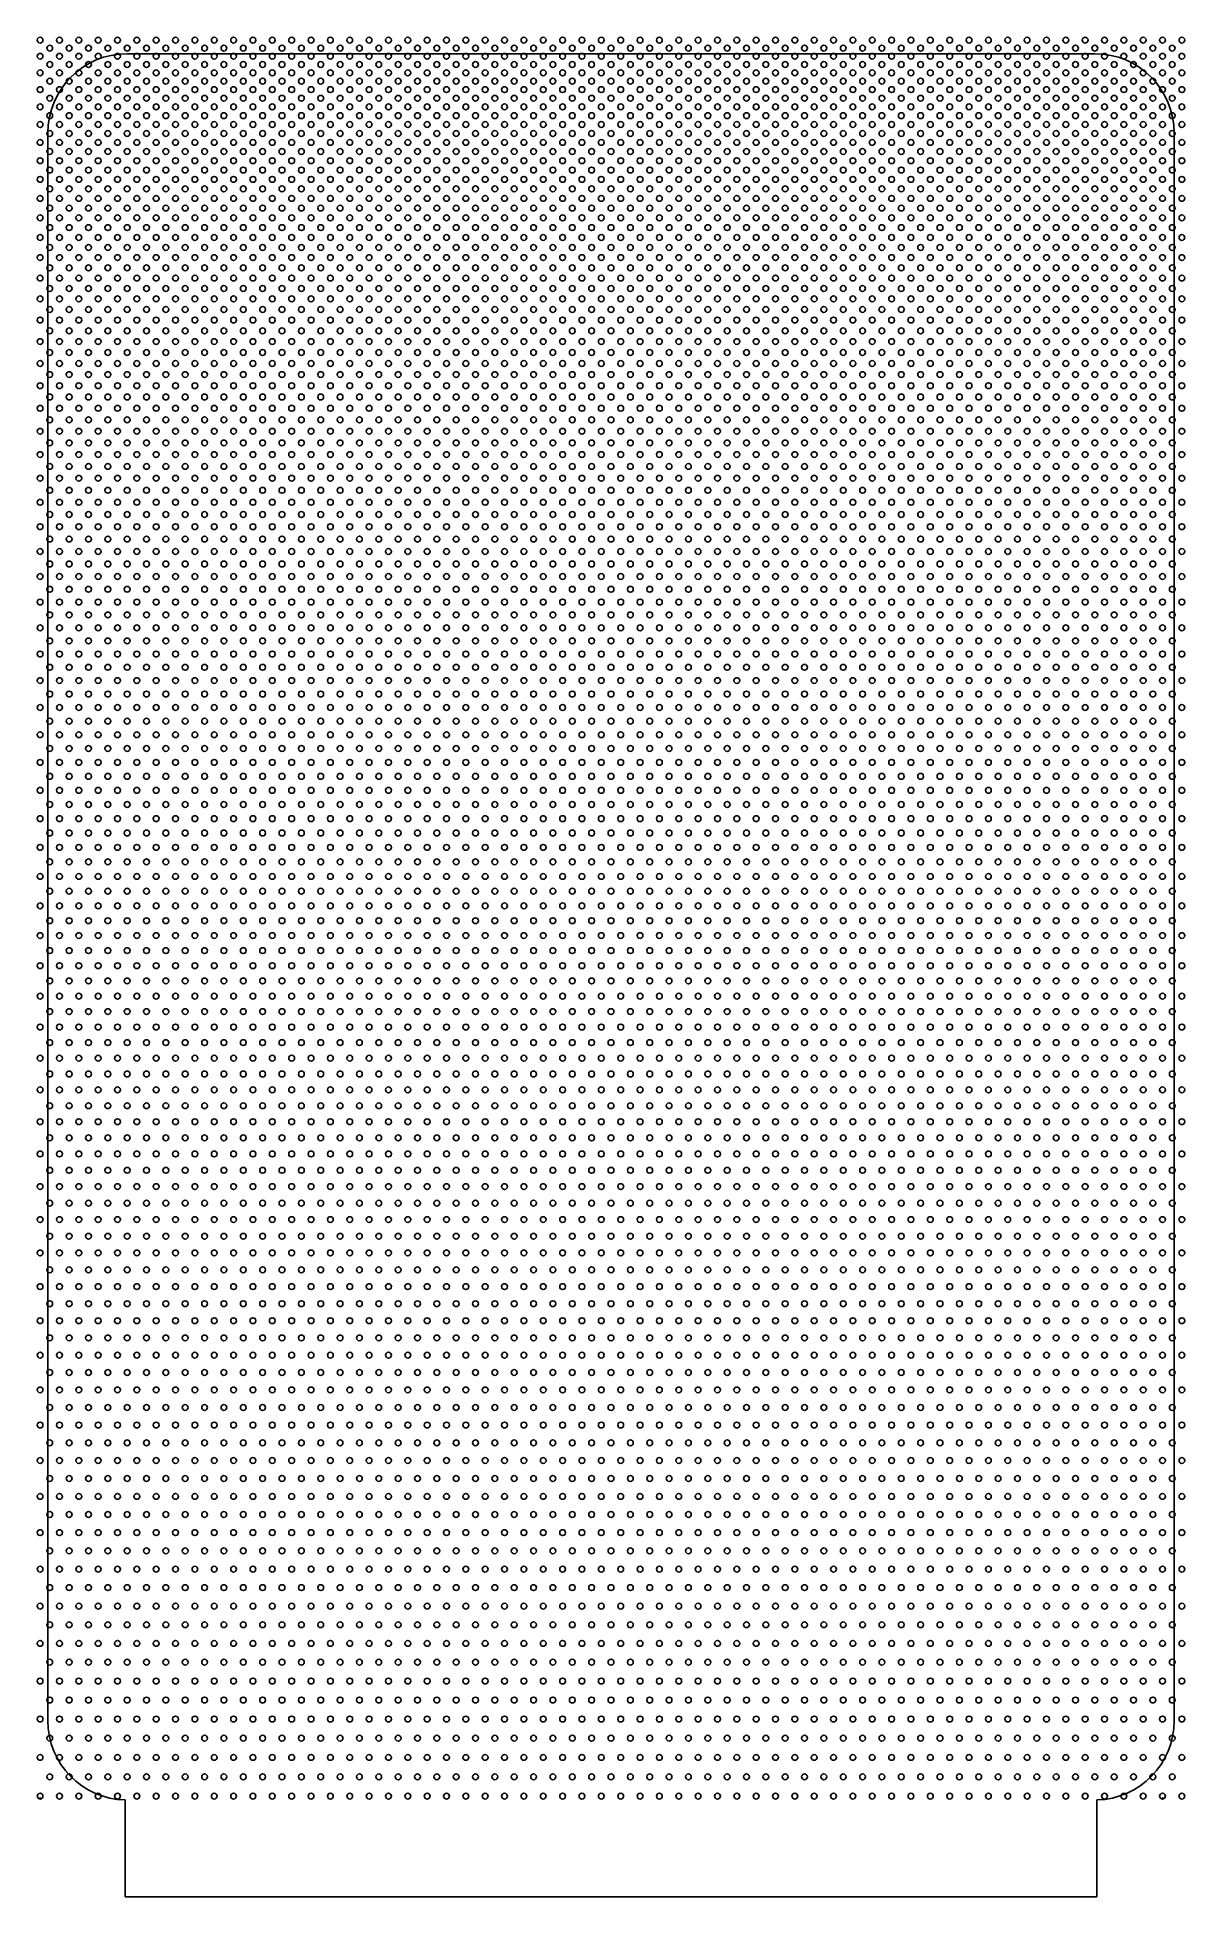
# Model space of a CAD drawing. Header units: millimetres. Extents: x -29.1 to 30.1, y -47.6 to 48.5.
import ezdxf

# ---------------------------------------------------------------- set-up
doc = ezdxf.new("R2010")
doc.units = ezdxf.units.MM
doc.header["$PDSIZE"] = -1

msp = doc.modelspace()

# ---------------------------------------------------------------- linework, layer by layer
at = {"color": 7, "linetype": 'Continuous'}
for p, q in [((-24.5, 47.6), (25.5, 47.6)), ((-28.6, -38.5), (-28.6, 43.5)), ((29.6, -38.5), (29.6, 43.5)), ((-24.6, -47.6), (-24.6, -42.59878)), ((25.6, -47.6), (25.6, -42.59878)), ((-24.6, -47.6), (25.6, -47.6))]:
    msp.add_line(p, q, dxfattribs=at)
for centre in [(-29, 48.304), (-28.5, 47.88675), (-28, 48.304), (-27.5, 47.88675), (-27, 48.304), (-26.5, 47.88675), (-26, 48.304), (-25.5, 47.88675), (-25, 48.304), (-24.5, 47.88675), (-24, 48.304), (-23.5, 47.88675), (-23, 48.304), (-22.5, 47.88675), (-22, 48.304), (-21.5, 47.88675), (-21, 48.304), (-20.5, 47.88675), (-20, 48.304), (-19.5, 47.88675), (-19, 48.304), (-18.5, 47.88675), (-18, 48.304), (-17.5, 47.88675), (-17, 48.304), (-16.5, 47.88675), (-16, 48.304), (-15.5, 47.88675), (-15, 48.304), (-14.5, 47.88675), (-14, 48.304), (-13.5, 47.88675), (-13, 48.304), (-12.5, 47.88675), (-12, 48.304), (-11.5, 47.88675), (-11, 48.304), (-10.5, 47.88675), (-10, 48.304), (-9.5, 47.88675), (-9, 48.304), (-8.5, 47.88675), (-8, 48.304), (-7.5, 47.88675), (-7, 48.304), (-6.5, 47.88675), (-6, 48.304), (-5.5, 47.88675), (-5, 48.304), (-4.5, 47.88675), (-4, 48.304), (-3.5, 47.88675), (-3, 48.304), (-2.5, 47.88675), (-2, 48.304), (-1.5, 47.88675), (-1, 48.304), (-0.5, 47.88675), (0, 48.304), (0.5, 47.88675), (1, 48.304), (1.5, 47.88675), (2, 48.304), (2.5, 47.88675), (3, 48.304), (3.5, 47.88675), (4, 48.304), (4.5, 47.88675), (5, 48.304), (5.5, 47.88675), (6, 48.304), (6.5, 47.88675), (7, 48.304), (7.5, 47.88675), (8, 48.304), (8.5, 47.88675), (9, 48.304), (9.5, 47.88675), (10, 48.304), (10.5, 47.88675), (11, 48.304), (11.5, 47.88675), (12, 48.304), (12.5, 47.88675), (13, 48.304), (13.5, 47.88675), (14, 48.304), (14.5, 47.88675), (15, 48.304), (15.5, 47.88675), (16, 48.304), (16.5, 47.88675), (17, 48.304), (17.5, 47.88675), (18, 48.304), (18.5, 47.88675), (19, 48.304), (19.5, 47.88675), (20, 48.304), (20.5, 47.88675), (21, 48.304), (21.5, 47.88675), (22, 48.304), (22.5, 47.88675), (23, 48.304), (23.5, 47.88675), (24, 48.304), (24.5, 47.88675), (25, 48.304), (25.5, 47.88675), (26, 48.304), (26.5, 47.88675), (27, 48.304), (27.5, 47.88675), (28, 48.304), (28.5, 47.88675), (29, 48.304), (29.5, 47.88675), (30, 48.304), (-29, 47.4695), (-28.5, 47.043), (-28, 47.4695), (-27.5, 47.043), (-27, 47.4695), (-26.5, 47.043), (-26, 47.4695), (-25.5, 47.043), (-25, 47.4695), (-24.5, 47.043), (-24, 47.4695), (-23.5, 47.043), (-23, 47.4695), (-22.5, 47.043), (-22, 47.4695), (-21.5, 47.043), (-21, 47.4695), (-20.5, 47.043), (-20, 47.4695), (-19.5, 47.043), (-19, 47.4695), (-18.5, 47.043), (-18, 47.4695), (-17.5, 47.043), (-17, 47.4695), (-16.5, 47.043), (-16, 47.4695), (-15.5, 47.043), (-15, 47.4695), (-14.5, 47.043), (-14, 47.4695), (-13.5, 47.043), (-13, 47.4695), (-12.5, 47.043), (-12, 47.4695), (-11.5, 47.043), (-11, 47.4695), (-10.5, 47.043), (-10, 47.4695), (-9.5, 47.043), (-9, 47.4695), (-8.5, 47.043), (-8, 47.4695), (-7.5, 47.043), (-7, 47.4695), (-6.5, 47.043), (-6, 47.4695), (-5.5, 47.043), (-5, 47.4695), (-4.5, 47.043), (-4, 47.4695), (-3.5, 47.043), (-3, 47.4695), (-2.5, 47.043), (-2, 47.4695), (-1.5, 47.043), (-1, 47.4695), (-0.5, 47.043), (0, 47.4695), (0.5, 47.043), (1, 47.4695), (1.5, 47.043), (2, 47.4695), (2.5, 47.043), (3, 47.4695), (3.5, 47.043), (4, 47.4695), (4.5, 47.043), (5, 47.4695), (5.5, 47.043), (6, 47.4695), (6.5, 47.043), (7, 47.4695), (7.5, 47.043), (8, 47.4695), (8.5, 47.043), (9, 47.4695), (9.5, 47.043), (10, 47.4695), (10.5, 47.043), (11, 47.4695), (11.5, 47.043), (12, 47.4695), (12.5, 47.043), (13, 47.4695), (13.5, 47.043), (14, 47.4695), (14.5, 47.043), (15, 47.4695), (15.5, 47.043), (16, 47.4695), (16.5, 47.043), (17, 47.4695), (17.5, 47.043), (18, 47.4695), (18.5, 47.043), (19, 47.4695), (19.5, 47.043), (20, 47.4695), (20.5, 47.043), (21, 47.4695), (21.5, 47.043), (22, 47.4695), (22.5, 47.043), (23, 47.4695), (23.5, 47.043), (24, 47.4695), (24.5, 47.043), (25, 47.4695), (25.5, 47.043), (26, 47.4695), (26.5, 47.043), (27, 47.4695), (27.5, 47.043), (28, 47.4695), (28.5, 47.043), (29, 47.4695), (29.5, 47.043), (30, 47.4695), (-29, 46.6165), (-28.5, 46.18075), (-28, 46.6165), (-27.5, 46.18075), (-27, 46.6165), (-26.5, 46.18075), (-26, 46.6165), (-25.5, 46.18075), (-25, 46.6165), (-24.5, 46.18075), (-24, 46.6165), (-23.5, 46.18075), (-23, 46.6165), (-22.5, 46.18075), (-22, 46.6165), (-21.5, 46.18075), (-21, 46.6165), (-20.5, 46.18075), (-20, 46.6165), (-19.5, 46.18075), (-19, 46.6165), (-18.5, 46.18075), (-18, 46.6165), (-17.5, 46.18075), (-17, 46.6165), (-16.5, 46.18075), (-16, 46.6165), (-15.5, 46.18075), (-15, 46.6165), (-14.5, 46.18075), (-14, 46.6165), (-13.5, 46.18075), (-13, 46.6165), (-12.5, 46.18075), (-12, 46.6165), (-11.5, 46.18075), (-11, 46.6165), (-10.5, 46.18075), (-10, 46.6165), (-9.5, 46.18075), (-9, 46.6165), (-8.5, 46.18075), (-8, 46.6165), (-7.5, 46.18075), (-7, 46.6165), (-6.5, 46.18075), (-6, 46.6165), (-5.5, 46.18075), (-5, 46.6165), (-4.5, 46.18075), (-4, 46.6165), (-3.5, 46.18075), (-3, 46.6165), (-2.5, 46.18075), (-2, 46.6165), (-1.5, 46.18075), (-1, 46.6165), (-0.5, 46.18075), (0, 46.6165), (0.5, 46.18075), (1, 46.6165), (1.5, 46.18075), (2, 46.6165), (2.5, 46.18075), (3, 46.6165), (3.5, 46.18075), (4, 46.6165), (4.5, 46.18075), (5, 46.6165), (5.5, 46.18075), (6, 46.6165), (6.5, 46.18075), (7, 46.6165), (7.5, 46.18075), (8, 46.6165), (8.5, 46.18075), (9, 46.6165), (9.5, 46.18075), (10, 46.6165), (10.5, 46.18075), (11, 46.6165), (11.5, 46.18075), (12, 46.6165), (12.5, 46.18075), (13, 46.6165), (13.5, 46.18075), (14, 46.6165), (14.5, 46.18075), (15, 46.6165), (15.5, 46.18075), (16, 46.6165), (16.5, 46.18075), (17, 46.6165), (17.5, 46.18075), (18, 46.6165), (18.5, 46.18075), (19, 46.6165), (19.5, 46.18075), (20, 46.6165), (20.5, 46.18075), (21, 46.6165), (21.5, 46.18075), (22, 46.6165), (22.5, 46.18075), (23, 46.6165), (23.5, 46.18075), (24, 46.6165), (24.5, 46.18075), (25, 46.6165), (25.5, 46.18075), (26, 46.6165), (26.5, 46.18075), (27, 46.6165), (27.5, 46.18075), (28, 46.6165), (28.5, 46.18075), (29, 46.6165), (29.5, 46.18075), (30, 46.6165), (-29, 45.745), (-28.5, 45.3), (-28, 45.745), (-27.5, 45.3), (-27, 45.745), (-26.5, 45.3), (-26, 45.745), (-25.5, 45.3), (-25, 45.745), (-24.5, 45.3), (-24, 45.745), (-23.5, 45.3), (-23, 45.745), (-22.5, 45.3), (-22, 45.745), (-21.5, 45.3), (-21, 45.745), (-20.5, 45.3), (-20, 45.745), (-19.5, 45.3), (-19, 45.745), (-18.5, 45.3), (-18, 45.745), (-17.5, 45.3), (-17, 45.745), (-16.5, 45.3), (-16, 45.745), (-15.5, 45.3), (-15, 45.745), (-14.5, 45.3), (-14, 45.745), (-13.5, 45.3), (-13, 45.745), (-12.5, 45.3), (-12, 45.745), (-11.5, 45.3), (-11, 45.745), (-10.5, 45.3), (-10, 45.745), (-9.5, 45.3), (-9, 45.745), (-8.5, 45.3), (-8, 45.745), (-7.5, 45.3), (-7, 45.745), (-6.5, 45.3), (-6, 45.745), (-5.5, 45.3), (-5, 45.745), (-4.5, 45.3), (-4, 45.745), (-3.5, 45.3), (-3, 45.745), (-2.5, 45.3), (-2, 45.745), (-1.5, 45.3), (-1, 45.745), (-0.5, 45.3), (0, 45.745), (0.5, 45.3), (1, 45.745), (1.5, 45.3), (2, 45.745), (2.5, 45.3), (3, 45.745), (3.5, 45.3), (4, 45.745), (4.5, 45.3), (5, 45.745), (5.5, 45.3), (6, 45.745), (6.5, 45.3), (7, 45.745), (7.5, 45.3), (8, 45.745), (8.5, 45.3), (9, 45.745), (9.5, 45.3), (10, 45.745), (10.5, 45.3), (11, 45.745), (11.5, 45.3), (12, 45.745), (12.5, 45.3), (13, 45.745), (13.5, 45.3), (14, 45.745), (14.5, 45.3), (15, 45.745), (15.5, 45.3), (16, 45.745), (16.5, 45.3), (17, 45.745), (17.5, 45.3), (18, 45.745), (18.5, 45.3), (19, 45.745), (19.5, 45.3), (20, 45.745), (20.5, 45.3), (21, 45.745), (21.5, 45.3), (22, 45.745), (22.5, 45.3), (23, 45.745), (23.5, 45.3), (24, 45.745), (24.5, 45.3), (25, 45.745), (25.5, 45.3), (26, 45.745), (26.5, 45.3), (27, 45.745), (27.5, 45.3), (28, 45.745), (28.5, 45.3), (29, 45.745), (29.5, 45.3), (30, 45.745), (-29, 44.855), (-28.5, 44.40075), (-28, 44.855), (-27.5, 44.40075), (-27, 44.855), (-26.5, 44.40075), (-26, 44.855), (-25.5, 44.40075), (-25, 44.855), (-24.5, 44.40075), (-24, 44.855), (-23.5, 44.40075), (-23, 44.855), (-22.5, 44.40075), (-22, 44.855), (-21.5, 44.40075), (-21, 44.855), (-20.5, 44.40075), (-20, 44.855), (-19.5, 44.40075), (-19, 44.855), (-18.5, 44.40075), (-18, 44.855), (-17.5, 44.40075), (-17, 44.855), (-16.5, 44.40075), (-16, 44.855), (-15.5, 44.40075), (-15, 44.855), (-14.5, 44.40075), (-14, 44.855), (-13.5, 44.40075), (-13, 44.855), (-12.5, 44.40075), (-12, 44.855), (-11.5, 44.40075), (-11, 44.855), (-10.5, 44.40075), (-10, 44.855), (-9.5, 44.40075), (-9, 44.855), (-8.5, 44.40075), (-8, 44.855), (-7.5, 44.40075), (-7, 44.855), (-6.5, 44.40075), (-6, 44.855), (-5.5, 44.40075), (-5, 44.855), (-4.5, 44.40075), (-4, 44.855), (-3.5, 44.40075), (-3, 44.855), (-2.5, 44.40075), (-2, 44.855), (-1.5, 44.40075), (-1, 44.855), (-0.5, 44.40075), (0, 44.855), (0.5, 44.40075), (1, 44.855), (1.5, 44.40075), (2, 44.855), (2.5, 44.40075), (3, 44.855), (3.5, 44.40075), (4, 44.855), (4.5, 44.40075), (5, 44.855), (5.5, 44.40075), (6, 44.855), (6.5, 44.40075), (7, 44.855), (7.5, 44.40075), (8, 44.855), (8.5, 44.40075), (9, 44.855), (9.5, 44.40075), (10, 44.855), (10.5, 44.40075), (11, 44.855), (11.5, 44.40075), (12, 44.855), (12.5, 44.40075), (13, 44.855), (13.5, 44.40075), (14, 44.855), (14.5, 44.40075), (15, 44.855), (15.5, 44.40075), (16, 44.855), (16.5, 44.40075), (17, 44.855), (17.5, 44.40075), (18, 44.855), (18.5, 44.40075), (19, 44.855), (19.5, 44.40075), (20, 44.855), (20.5, 44.40075), (21, 44.855), (21.5, 44.40075), (22, 44.855), (22.5, 44.40075), (23, 44.855), (23.5, 44.40075), (24, 44.855), (24.5, 44.40075), (25, 44.855), (25.5, 44.40075), (26, 44.855), (26.5, 44.40075), (27, 44.855), (27.5, 44.40075), (28, 44.855), (28.5, 44.40075), (29, 44.855), (29.5, 44.40075), (30, 44.855), (-29, 43.9465), (-28.5, 43.483), (-28, 43.9465), (-27.5, 43.483), (-27, 43.9465), (-26.5, 43.483), (-26, 43.9465), (-25.5, 43.483), (-25, 43.9465), (-24.5, 43.483), (-24, 43.9465), (-23.5, 43.483), (-23, 43.9465), (-22.5, 43.483), (-22, 43.9465), (-21.5, 43.483), (-21, 43.9465), (-20.5, 43.483), (-20, 43.9465), (-19.5, 43.483), (-19, 43.9465), (-18.5, 43.483), (-18, 43.9465), (-17.5, 43.483), (-17, 43.9465), (-16.5, 43.483), (-16, 43.9465), (-15.5, 43.483), (-15, 43.9465), (-14.5, 43.483), (-14, 43.9465), (-13.5, 43.483), (-13, 43.9465), (-12.5, 43.483), (-12, 43.9465), (-11.5, 43.483), (-11, 43.9465), (-10.5, 43.483), (-10, 43.9465), (-9.5, 43.483), (-9, 43.9465), (-8.5, 43.483), (-8, 43.9465), (-7.5, 43.483), (-7, 43.9465), (-6.5, 43.483), (-6, 43.9465), (-5.5, 43.483), (-5, 43.9465), (-4.5, 43.483), (-4, 43.9465), (-3.5, 43.483), (-3, 43.9465), (-2.5, 43.483), (-2, 43.9465), (-1.5, 43.483), (-1, 43.9465), (-0.5, 43.483), (0, 43.9465), (0.5, 43.483), (1, 43.9465), (1.5, 43.483), (2, 43.9465), (2.5, 43.483), (3, 43.9465), (3.5, 43.483), (4, 43.9465), (4.5, 43.483), (5, 43.9465), (5.5, 43.483), (6, 43.9465), (6.5, 43.483), (7, 43.9465), (7.5, 43.483), (8, 43.9465), (8.5, 43.483), (9, 43.9465), (9.5, 43.483), (10, 43.9465), (10.5, 43.483), (11, 43.9465), (11.5, 43.483), (12, 43.9465), (12.5, 43.483), (13, 43.9465), (13.5, 43.483), (14, 43.9465), (14.5, 43.483), (15, 43.9465), (15.5, 43.483), (16, 43.9465), (16.5, 43.483), (17, 43.9465), (17.5, 43.483), (18, 43.9465), (18.5, 43.483), (19, 43.9465), (19.5, 43.483), (20, 43.9465), (20.5, 43.483), (21, 43.9465), (21.5, 43.483), (22, 43.9465), (22.5, 43.483), (23, 43.9465), (23.5, 43.483), (24, 43.9465), (24.5, 43.483), (25, 43.9465), (25.5, 43.483), (26, 43.9465), (26.5, 43.483), (27, 43.9465), (27.5, 43.483), (28, 43.9465), (28.5, 43.483), (29, 43.9465), (29.5, 43.483), (30, 43.9465), (-29, 43.0195), (-28.5, 42.54675), (-28, 43.0195), (-27.5, 42.54675), (-27, 43.0195), (-26.5, 42.54675), (-26, 43.0195), (-25.5, 42.54675), (-25, 43.0195), (-24.5, 42.54675), (-24, 43.0195), (-23.5, 42.54675), (-23, 43.0195), (-22.5, 42.54675), (-22, 43.0195), (-21.5, 42.54675), (-21, 43.0195), (-20.5, 42.54675), (-20, 43.0195), (-19.5, 42.54675), (-19, 43.0195), (-18.5, 42.54675), (-18, 43.0195), (-17.5, 42.54675), (-17, 43.0195), (-16.5, 42.54675), (-16, 43.0195), (-15.5, 42.54675), (-15, 43.0195), (-14.5, 42.54675), (-14, 43.0195), (-13.5, 42.54675), (-13, 43.0195), (-12.5, 42.54675), (-12, 43.0195), (-11.5, 42.54675), (-11, 43.0195), (-10.5, 42.54675), (-10, 43.0195), (-9.5, 42.54675), (-9, 43.0195), (-8.5, 42.54675), (-8, 43.0195), (-7.5, 42.54675), (-7, 43.0195), (-6.5, 42.54675), (-6, 43.0195), (-5.5, 42.54675), (-5, 43.0195), (-4.5, 42.54675), (-4, 43.0195), (-3.5, 42.54675), (-3, 43.0195), (-2.5, 42.54675), (-2, 43.0195), (-1.5, 42.54675), (-1, 43.0195), (-0.5, 42.54675), (0, 43.0195), (0.5, 42.54675), (1, 43.0195), (1.5, 42.54675), (2, 43.0195), (2.5, 42.54675), (3, 43.0195), (3.5, 42.54675), (4, 43.0195), (4.5, 42.54675), (5, 43.0195), (5.5, 42.54675), (6, 43.0195), (6.5, 42.54675), (7, 43.0195), (7.5, 42.54675), (8, 43.0195), (8.5, 42.54675), (9, 43.0195), (9.5, 42.54675), (10, 43.0195), (10.5, 42.54675), (11, 43.0195), (11.5, 42.54675), (12, 43.0195), (12.5, 42.54675), (13, 43.0195), (13.5, 42.54675), (14, 43.0195), (14.5, 42.54675), (15, 43.0195), (15.5, 42.54675), (16, 43.0195), (16.5, 42.54675), (17, 43.0195), (17.5, 42.54675), (18, 43.0195), (18.5, 42.54675), (19, 43.0195), (19.5, 42.54675), (20, 43.0195), (20.5, 42.54675), (21, 43.0195), (21.5, 42.54675), (22, 43.0195), (22.5, 42.54675), (23, 43.0195), (23.5, 42.54675), (24, 43.0195), (24.5, 42.54675), (25, 43.0195), (25.5, 42.54675), (26, 43.0195), (26.5, 42.54675), (27, 43.0195), (27.5, 42.54675), (28, 43.0195), (28.5, 42.54675), (29, 43.0195), (29.5, 42.54675), (30, 43.0195), (-29, 42.074), (-28.5, 41.592), (-28, 42.074), (-27.5, 41.592), (-27, 42.074), (-26.5, 41.592), (-26, 42.074), (-25.5, 41.592), (-25, 42.074), (-24.5, 41.592), (-24, 42.074), (-23.5, 41.592), (-23, 42.074), (-22.5, 41.592), (-22, 42.074), (-21.5, 41.592), (-21, 42.074), (-20.5, 41.592), (-20, 42.074), (-19.5, 41.592), (-19, 42.074), (-18.5, 41.592), (-18, 42.074), (-17.5, 41.592), (-17, 42.074), (-16.5, 41.592), (-16, 42.074), (-15.5, 41.592), (-15, 42.074), (-14.5, 41.592), (-14, 42.074), (-13.5, 41.592), (-13, 42.074), (-12.5, 41.592), (-12, 42.074), (-11.5, 41.592), (-11, 42.074), (-10.5, 41.592), (-10, 42.074), (-9.5, 41.592), (-9, 42.074), (-8.5, 41.592), (-8, 42.074), (-7.5, 41.592), (-7, 42.074), (-6.5, 41.592), (-6, 42.074), (-5.5, 41.592), (-5, 42.074), (-4.5, 41.592), (-4, 42.074), (-3.5, 41.592), (-3, 42.074), (-2.5, 41.592), (-2, 42.074), (-1.5, 41.592), (-1, 42.074), (-0.5, 41.592), (0, 42.074), (0.5, 41.592), (1, 42.074), (1.5, 41.592), (2, 42.074), (2.5, 41.592), (3, 42.074), (3.5, 41.592), (4, 42.074), (4.5, 41.592), (5, 42.074), (5.5, 41.592), (6, 42.074), (6.5, 41.592), (7, 42.074), (7.5, 41.592), (8, 42.074), (8.5, 41.592), (9, 42.074), (9.5, 41.592), (10, 42.074), (10.5, 41.592), (11, 42.074), (11.5, 41.592), (12, 42.074), (12.5, 41.592), (13, 42.074), (13.5, 41.592), (14, 42.074), (14.5, 41.592), (15, 42.074), (15.5, 41.592), (16, 42.074), (16.5, 41.592), (17, 42.074), (17.5, 41.592), (18, 42.074), (18.5, 41.592), (19, 42.074), (19.5, 41.592), (20, 42.074), (20.5, 41.592), (21, 42.074), (21.5, 41.592), (22, 42.074), (22.5, 41.592), (23, 42.074), (23.5, 41.592), (24, 42.074), (24.5, 41.592), (25, 42.074), (25.5, 41.592), (26, 42.074), (26.5, 41.592), (27, 42.074), (27.5, 41.592), (28, 42.074), (28.5, 41.592), (29, 42.074), (29.5, 41.592), (30, 42.074), (-29, 41.11), (-28.5, 40.61875), (-28, 41.11), (-27.5, 40.61875), (-27, 41.11), (-26.5, 40.61875), (-26, 41.11), (-25.5, 40.61875), (-25, 41.11), (-24.5, 40.61875), (-24, 41.11), (-23.5, 40.61875), (-23, 41.11), (-22.5, 40.61875), (-22, 41.11), (-21.5, 40.61875), (-21, 41.11), (-20.5, 40.61875), (-20, 41.11), (-19.5, 40.61875), (-19, 41.11), (-18.5, 40.61875), (-18, 41.11), (-17.5, 40.61875), (-17, 41.11), (-16.5, 40.61875), (-16, 41.11), (-15.5, 40.61875), (-15, 41.11), (-14.5, 40.61875), (-14, 41.11), (-13.5, 40.61875), (-13, 41.11), (-12.5, 40.61875), (-12, 41.11), (-11.5, 40.61875), (-11, 41.11), (-10.5, 40.61875), (-10, 41.11), (-9.5, 40.61875), (-9, 41.11), (-8.5, 40.61875), (-8, 41.11), (-7.5, 40.61875), (-7, 41.11), (-6.5, 40.61875), (-6, 41.11), (-5.5, 40.61875), (-5, 41.11), (-4.5, 40.61875), (-4, 41.11), (-3.5, 40.61875), (-3, 41.11), (-2.5, 40.61875), (-2, 41.11), (-1.5, 40.61875), (-1, 41.11), (-0.5, 40.61875), (0, 41.11), (0.5, 40.61875), (1, 41.11), (1.5, 40.61875), (2, 41.11), (2.5, 40.61875), (3, 41.11), (3.5, 40.61875), (4, 41.11), (4.5, 40.61875), (5, 41.11), (5.5, 40.61875), (6, 41.11), (6.5, 40.61875), (7, 41.11), (7.5, 40.61875), (8, 41.11), (8.5, 40.61875), (9, 41.11), (9.5, 40.61875), (10, 41.11), (10.5, 40.61875), (11, 41.11), (11.5, 40.61875), (12, 41.11), (12.5, 40.61875), (13, 41.11), (13.5, 40.61875), (14, 41.11), (14.5, 40.61875), (15, 41.11), (15.5, 40.61875), (16, 41.11), (16.5, 40.61875), (17, 41.11), (17.5, 40.61875), (18, 41.11), (18.5, 40.61875), (19, 41.11), (19.5, 40.61875), (20, 41.11), (20.5, 40.61875), (21, 41.11), (21.5, 40.61875), (22, 41.11), (22.5, 40.61875), (23, 41.11), (23.5, 40.61875), (24, 41.11), (24.5, 40.61875), (25, 41.11), (25.5, 40.61875), (26, 41.11), (26.5, 40.61875), (27, 41.11), (27.5, 40.61875), (28, 41.11), (28.5, 40.61875), (29, 41.11), (29.5, 40.61875), (30, 41.11), (-29, 40.1275), (-28.5, 39.627), (-28, 40.1275), (-27.5, 39.627), (-27, 40.1275), (-26.5, 39.627), (-26, 40.1275), (-25.5, 39.627), (-25, 40.1275), (-24.5, 39.627), (-24, 40.1275), (-23.5, 39.627), (-23, 40.1275), (-22.5, 39.627), (-22, 40.1275), (-21.5, 39.627), (-21, 40.1275), (-20.5, 39.627), (-20, 40.1275), (-19.5, 39.627), (-19, 40.1275), (-18.5, 39.627), (-18, 40.1275), (-17.5, 39.627), (-17, 40.1275), (-16.5, 39.627), (-16, 40.1275), (-15.5, 39.627), (-15, 40.1275), (-14.5, 39.627), (-14, 40.1275), (-13.5, 39.627), (-13, 40.1275), (-12.5, 39.627), (-12, 40.1275), (-11.5, 39.627), (-11, 40.1275), (-10.5, 39.627), (-10, 40.1275), (-9.5, 39.627), (-9, 40.1275), (-8.5, 39.627), (-8, 40.1275), (-7.5, 39.627), (-7, 40.1275), (-6.5, 39.627), (-6, 40.1275), (-5.5, 39.627), (-5, 40.1275), (-4.5, 39.627), (-4, 40.1275), (-3.5, 39.627), (-3, 40.1275), (-2.5, 39.627), (-2, 40.1275), (-1.5, 39.627), (-1, 40.1275), (-0.5, 39.627), (0, 40.1275), (0.5, 39.627), (1, 40.1275), (1.5, 39.627), (2, 40.1275), (2.5, 39.627), (3, 40.1275), (3.5, 39.627), (4, 40.1275), (4.5, 39.627), (5, 40.1275), (5.5, 39.627), (6, 40.1275), (6.5, 39.627), (7, 40.1275), (7.5, 39.627), (8, 40.1275), (8.5, 39.627), (9, 40.1275), (9.5, 39.627), (10, 40.1275), (10.5, 39.627), (11, 40.1275), (11.5, 39.627), (12, 40.1275), (12.5, 39.627), (13, 40.1275), (13.5, 39.627), (14, 40.1275), (14.5, 39.627), (15, 40.1275), (15.5, 39.627), (16, 40.1275), (16.5, 39.627), (17, 40.1275), (17.5, 39.627), (18, 40.1275), (18.5, 39.627), (19, 40.1275), (19.5, 39.627), (20, 40.1275), (20.5, 39.627), (21, 40.1275), (21.5, 39.627), (22, 40.1275), (22.5, 39.627), (23, 40.1275), (23.5, 39.627), (24, 40.1275), (24.5, 39.627), (25, 40.1275), (25.5, 39.627), (26, 40.1275), (26.5, 39.627), (27, 40.1275), (27.5, 39.627), (28, 40.1275), (28.5, 39.627), (29, 40.1275), (29.5, 39.627), (30, 40.1275), (-29, 39.1265), (-28.5, 38.61675), (-28, 39.1265), (-27.5, 38.61675), (-27, 39.1265), (-26.5, 38.61675), (-26, 39.1265), (-25.5, 38.61675), (-25, 39.1265), (-24.5, 38.61675), (-24, 39.1265), (-23.5, 38.61675), (-23, 39.1265), (-22.5, 38.61675), (-22, 39.1265), (-21.5, 38.61675), (-21, 39.1265), (-20.5, 38.61675), (-20, 39.1265), (-19.5, 38.61675), (-19, 39.1265), (-18.5, 38.61675), (-18, 39.1265), (-17.5, 38.61675), (-17, 39.1265), (-16.5, 38.61675), (-16, 39.1265), (-15.5, 38.61675), (-15, 39.1265), (-14.5, 38.61675), (-14, 39.1265), (-13.5, 38.61675), (-13, 39.1265), (-12.5, 38.61675), (-12, 39.1265), (-11.5, 38.61675), (-11, 39.1265), (-10.5, 38.61675), (-10, 39.1265), (-9.5, 38.61675), (-9, 39.1265), (-8.5, 38.61675), (-8, 39.1265), (-7.5, 38.61675), (-7, 39.1265), (-6.5, 38.61675), (-6, 39.1265), (-5.5, 38.61675), (-5, 39.1265), (-4.5, 38.61675), (-4, 39.1265), (-3.5, 38.61675), (-3, 39.1265), (-2.5, 38.61675), (-2, 39.1265), (-1.5, 38.61675), (-1, 39.1265), (-0.5, 38.61675), (0, 39.1265), (0.5, 38.61675), (1, 39.1265), (1.5, 38.61675), (2, 39.1265), (2.5, 38.61675), (3, 39.1265), (3.5, 38.61675), (4, 39.1265), (4.5, 38.61675), (5, 39.1265), (5.5, 38.61675), (6, 39.1265), (6.5, 38.61675), (7, 39.1265), (7.5, 38.61675), (8, 39.1265), (8.5, 38.61675), (9, 39.1265), (9.5, 38.61675), (10, 39.1265), (10.5, 38.61675), (11, 39.1265), (11.5, 38.61675), (12, 39.1265), (12.5, 38.61675), (13, 39.1265), (13.5, 38.61675), (14, 39.1265), (14.5, 38.61675), (15, 39.1265), (15.5, 38.61675), (16, 39.1265), (16.5, 38.61675), (17, 39.1265), (17.5, 38.61675), (18, 39.1265), (18.5, 38.61675), (19, 39.1265), (19.5, 38.61675), (20, 39.1265), (20.5, 38.61675), (21, 39.1265), (21.5, 38.61675), (22, 39.1265), (22.5, 38.61675), (23, 39.1265), (23.5, 38.61675), (24, 39.1265), (24.5, 38.61675), (25, 39.1265), (25.5, 38.61675), (26, 39.1265), (26.5, 38.61675), (27, 39.1265), (27.5, 38.61675), (28, 39.1265), (28.5, 38.61675), (29, 39.1265), (29.5, 38.61675), (30, 39.1265), (-29, 38.107), (-28.5, 37.588), (-28, 38.107), (-27.5, 37.588), (-27, 38.107), (-26.5, 37.588), (-26, 38.107), (-25.5, 37.588), (-25, 38.107), (-24.5, 37.588), (-24, 38.107), (-23.5, 37.588), (-23, 38.107), (-22.5, 37.588), (-22, 38.107), (-21.5, 37.588), (-21, 38.107), (-20.5, 37.588), (-20, 38.107), (-19.5, 37.588), (-19, 38.107), (-18.5, 37.588), (-18, 38.107), (-17.5, 37.588), (-17, 38.107), (-16.5, 37.588), (-16, 38.107), (-15.5, 37.588), (-15, 38.107), (-14.5, 37.588), (-14, 38.107), (-13.5, 37.588), (-13, 38.107), (-12.5, 37.588), (-12, 38.107), (-11.5, 37.588), (-11, 38.107), (-10.5, 37.588), (-10, 38.107), (-9.5, 37.588), (-9, 38.107), (-8.5, 37.588), (-8, 38.107), (-7.5, 37.588), (-7, 38.107), (-6.5, 37.588), (-6, 38.107), (-5.5, 37.588), (-5, 38.107), (-4.5, 37.588), (-4, 38.107), (-3.5, 37.588), (-3, 38.107), (-2.5, 37.588), (-2, 38.107), (-1.5, 37.588), (-1, 38.107), (-0.5, 37.588), (0, 38.107), (0.5, 37.588), (1, 38.107), (1.5, 37.588), (2, 38.107), (2.5, 37.588), (3, 38.107), (3.5, 37.588), (4, 38.107), (4.5, 37.588), (5, 38.107), (5.5, 37.588), (6, 38.107), (6.5, 37.588), (7, 38.107), (7.5, 37.588), (8, 38.107), (8.5, 37.588), (9, 38.107), (9.5, 37.588), (10, 38.107), (10.5, 37.588), (11, 38.107), (11.5, 37.588), (12, 38.107), (12.5, 37.588), (13, 38.107), (13.5, 37.588), (14, 38.107), (14.5, 37.588), (15, 38.107), (15.5, 37.588), (16, 38.107), (16.5, 37.588), (17, 38.107), (17.5, 37.588), (18, 38.107), (18.5, 37.588), (19, 38.107), (19.5, 37.588), (20, 38.107), (20.5, 37.588), (21, 38.107), (21.5, 37.588), (22, 38.107), (22.5, 37.588), (23, 38.107), (23.5, 37.588), (24, 38.107), (24.5, 37.588), (25, 38.107), (25.5, 37.588), (26, 38.107), (26.5, 37.588), (27, 38.107), (27.5, 37.588), (28, 38.107), (28.5, 37.588), (29, 38.107), (29.5, 37.588), (30, 38.107), (-29, 37.069), (-28.5, 36.54075), (-28, 37.069), (-27.5, 36.54075), (-27, 37.069), (-26.5, 36.54075), (-26, 37.069), (-25.5, 36.54075), (-25, 37.069), (-24.5, 36.54075), (-24, 37.069), (-23.5, 36.54075), (-23, 37.069), (-22.5, 36.54075), (-22, 37.069), (-21.5, 36.54075), (-21, 37.069), (-20.5, 36.54075), (-20, 37.069), (-19.5, 36.54075), (-19, 37.069), (-18.5, 36.54075), (-18, 37.069), (-17.5, 36.54075), (-17, 37.069), (-16.5, 36.54075), (-16, 37.069), (-15.5, 36.54075), (-15, 37.069), (-14.5, 36.54075), (-14, 37.069), (-13.5, 36.54075), (-13, 37.069), (-12.5, 36.54075), (-12, 37.069), (-11.5, 36.54075), (-11, 37.069), (-10.5, 36.54075), (-10, 37.069), (-9.5, 36.54075), (-9, 37.069), (-8.5, 36.54075), (-8, 37.069), (-7.5, 36.54075), (-7, 37.069), (-6.5, 36.54075), (-6, 37.069), (-5.5, 36.54075), (-5, 37.069), (-4.5, 36.54075), (-4, 37.069), (-3.5, 36.54075), (-3, 37.069), (-2.5, 36.54075), (-2, 37.069), (-1.5, 36.54075), (-1, 37.069), (-0.5, 36.54075), (0, 37.069), (0.5, 36.54075), (1, 37.069), (1.5, 36.54075), (2, 37.069), (2.5, 36.54075), (3, 37.069), (3.5, 36.54075), (4, 37.069), (4.5, 36.54075), (5, 37.069), (5.5, 36.54075), (6, 37.069), (6.5, 36.54075), (7, 37.069), (7.5, 36.54075), (8, 37.069), (8.5, 36.54075), (9, 37.069), (9.5, 36.54075), (10, 37.069), (10.5, 36.54075), (11, 37.069), (11.5, 36.54075), (12, 37.069), (12.5, 36.54075), (13, 37.069), (13.5, 36.54075), (14, 37.069), (14.5, 36.54075), (15, 37.069), (15.5, 36.54075), (16, 37.069), (16.5, 36.54075), (17, 37.069), (17.5, 36.54075), (18, 37.069), (18.5, 36.54075), (19, 37.069), (19.5, 36.54075), (20, 37.069), (20.5, 36.54075), (21, 37.069), (21.5, 36.54075), (22, 37.069), (22.5, 36.54075), (23, 37.069), (23.5, 36.54075), (24, 37.069), (24.5, 36.54075), (25, 37.069), (25.5, 36.54075), (26, 37.069), (26.5, 36.54075), (27, 37.069), (27.5, 36.54075), (28, 37.069), (28.5, 36.54075), (29, 37.069), (29.5, 36.54075), (30, 37.069), (-29, 36.0125), (-28.5, 35.475), (-28, 36.0125), (-27.5, 35.475), (-27, 36.0125), (-26.5, 35.475), (-26, 36.0125), (-25.5, 35.475), (-25, 36.0125), (-24.5, 35.475), (-24, 36.0125), (-23.5, 35.475), (-23, 36.0125), (-22.5, 35.475), (-22, 36.0125), (-21.5, 35.475), (-21, 36.0125), (-20.5, 35.475), (-20, 36.0125), (-19.5, 35.475), (-19, 36.0125), (-18.5, 35.475), (-18, 36.0125), (-17.5, 35.475), (-17, 36.0125), (-16.5, 35.475), (-16, 36.0125), (-15.5, 35.475), (-15, 36.0125), (-14.5, 35.475), (-14, 36.0125), (-13.5, 35.475), (-13, 36.0125), (-12.5, 35.475), (-12, 36.0125), (-11.5, 35.475), (-11, 36.0125), (-10.5, 35.475), (-10, 36.0125), (-9.5, 35.475), (-9, 36.0125), (-8.5, 35.475), (-8, 36.0125), (-7.5, 35.475), (-7, 36.0125), (-6.5, 35.475), (-6, 36.0125), (-5.5, 35.475), (-5, 36.0125), (-4.5, 35.475), (-4, 36.0125), (-3.5, 35.475), (-3, 36.0125), (-2.5, 35.475), (-2, 36.0125), (-1.5, 35.475), (-1, 36.0125), (-0.5, 35.475), (0, 36.0125), (0.5, 35.475), (1, 36.0125), (1.5, 35.475), (2, 36.0125), (2.5, 35.475), (3, 36.0125), (3.5, 35.475), (4, 36.0125), (4.5, 35.475), (5, 36.0125), (5.5, 35.475), (6, 36.0125), (6.5, 35.475), (7, 36.0125), (7.5, 35.475), (8, 36.0125), (8.5, 35.475), (9, 36.0125), (9.5, 35.475), (10, 36.0125), (10.5, 35.475), (11, 36.0125), (11.5, 35.475), (12, 36.0125), (12.5, 35.475), (13, 36.0125), (13.5, 35.475), (14, 36.0125), (14.5, 35.475), (15, 36.0125), (15.5, 35.475), (16, 36.0125), (16.5, 35.475), (17, 36.0125), (17.5, 35.475), (18, 36.0125), (18.5, 35.475), (19, 36.0125), (19.5, 35.475), (20, 36.0125), (20.5, 35.475), (21, 36.0125), (21.5, 35.475), (22, 36.0125), (22.5, 35.475), (23, 36.0125), (23.5, 35.475), (24, 36.0125), (24.5, 35.475), (25, 36.0125), (25.5, 35.475), (26, 36.0125), (26.5, 35.475), (27, 36.0125), (27.5, 35.475), (28, 36.0125), (28.5, 35.475), (29, 36.0125), (29.5, 35.475), (30, 36.0125), (-29, 34.9375), (-28, 34.9375), (-27, 34.9375), (-26, 34.9375), (-25, 34.9375), (-24, 34.9375), (-23, 34.9375), (-22, 34.9375), (-21, 34.9375), (-20, 34.9375), (-19, 34.9375), (-18, 34.9375), (-17, 34.9375), (-16, 34.9375), (-15, 34.9375), (-14, 34.9375), (-13, 34.9375), (-12, 34.9375), (-11, 34.9375), (-10, 34.9375), (-9, 34.9375), (-8, 34.9375), (-7, 34.9375), (-6, 34.9375), (-5, 34.9375), (-4, 34.9375), (-3, 34.9375), (-2, 34.9375), (-1, 34.9375), (0, 34.9375), (1, 34.9375), (2, 34.9375), (3, 34.9375), (4, 34.9375), (5, 34.9375), (6, 34.9375), (7, 34.9375), (8, 34.9375), (9, 34.9375), (10, 34.9375), (11, 34.9375), (12, 34.9375), (13, 34.9375), (14, 34.9375), (15, 34.9375), (16, 34.9375), (17, 34.9375), (18, 34.9375), (19, 34.9375), (20, 34.9375), (21, 34.9375), (22, 34.9375), (23, 34.9375), (24, 34.9375), (25, 34.9375), (26, 34.9375), (27, 34.9375), (28, 34.9375), (29, 34.9375), (30, 34.9375), (-29, 33.844), (-28.5, 34.39075), (-28, 33.844), (-27.5, 34.39075), (-27, 33.844), (-26.5, 34.39075), (-26, 33.844), (-25.5, 34.39075), (-25, 33.844), (-24.5, 34.39075), (-24, 33.844), (-23.5, 34.39075), (-23, 33.844), (-22.5, 34.39075), (-22, 33.844), (-21.5, 34.39075), (-21, 33.844), (-20.5, 34.39075), (-20, 33.844), (-19.5, 34.39075), (-19, 33.844), (-18.5, 34.39075), (-18, 33.844), (-17.5, 34.39075), (-17, 33.844), (-16.5, 34.39075), (-16, 33.844), (-15.5, 34.39075), (-15, 33.844), (-14.5, 34.39075), (-14, 33.844), (-13.5, 34.39075), (-13, 33.844), (-12.5, 34.39075), (-12, 33.844), (-11.5, 34.39075), (-11, 33.844), (-10.5, 34.39075), (-10, 33.844), (-9.5, 34.39075), (-9, 33.844), (-8.5, 34.39075), (-8, 33.844), (-7.5, 34.39075), (-7, 33.844), (-6.5, 34.39075), (-6, 33.844), (-5.5, 34.39075), (-5, 33.844), (-4.5, 34.39075), (-4, 33.844), (-3.5, 34.39075), (-3, 33.844), (-2.5, 34.39075), (-2, 33.844), (-1.5, 34.39075), (-1, 33.844), (-0.5, 34.39075), (0, 33.844), (0.5, 34.39075), (1, 33.844), (1.5, 34.39075), (2, 33.844), (2.5, 34.39075), (3, 33.844), (3.5, 34.39075), (4, 33.844), (4.5, 34.39075), (5, 33.844), (5.5, 34.39075), (6, 33.844), (6.5, 34.39075), (7, 33.844), (7.5, 34.39075), (8, 33.844), (8.5, 34.39075), (9, 33.844), (9.5, 34.39075), (10, 33.844), (10.5, 34.39075), (11, 33.844), (11.5, 34.39075), (12, 33.844), (12.5, 34.39075), (13, 33.844), (13.5, 34.39075), (14, 33.844), (14.5, 34.39075), (15, 33.844), (15.5, 34.39075), (16, 33.844), (16.5, 34.39075), (17, 33.844), (17.5, 34.39075), (18, 33.844), (18.5, 34.39075), (19, 33.844), (19.5, 34.39075), (20, 33.844), (20.5, 34.39075), (21, 33.844), (21.5, 34.39075), (22, 33.844), (22.5, 34.39075), (23, 33.844), (23.5, 34.39075), (24, 33.844), (24.5, 34.39075), (25, 33.844), (25.5, 34.39075), (26, 33.844), (26.5, 34.39075), (27, 33.844), (27.5, 34.39075), (28, 33.844), (28.5, 34.39075), (29, 33.844), (29.5, 34.39075), (30, 33.844), (-29, 32.732), (-28.5, 33.288), (-28, 32.732), (-27.5, 33.288), (-27, 32.732), (-26.5, 33.288), (-26, 32.732), (-25.5, 33.288), (-25, 32.732), (-24.5, 33.288), (-24, 32.732), (-23.5, 33.288), (-23, 32.732), (-22.5, 33.288), (-22, 32.732), (-21.5, 33.288), (-21, 32.732), (-20.5, 33.288), (-20, 32.732), (-19.5, 33.288), (-19, 32.732), (-18.5, 33.288), (-18, 32.732), (-17.5, 33.288), (-17, 32.732), (-16.5, 33.288), (-16, 32.732), (-15.5, 33.288), (-15, 32.732), (-14.5, 33.288), (-14, 32.732), (-13.5, 33.288), (-13, 32.732), (-12.5, 33.288), (-12, 32.732), (-11.5, 33.288), (-11, 32.732), (-10.5, 33.288), (-10, 32.732), (-9.5, 33.288), (-9, 32.732), (-8.5, 33.288), (-8, 32.732), (-7.5, 33.288), (-7, 32.732), (-6.5, 33.288), (-6, 32.732), (-5.5, 33.288), (-5, 32.732), (-4.5, 33.288), (-4, 32.732), (-3.5, 33.288), (-3, 32.732), (-2.5, 33.288), (-2, 32.732), (-1.5, 33.288), (-1, 32.732), (-0.5, 33.288), (0, 32.732), (0.5, 33.288), (1, 32.732), (1.5, 33.288), (2, 32.732), (2.5, 33.288), (3, 32.732), (3.5, 33.288), (4, 32.732), (4.5, 33.288), (5, 32.732), (5.5, 33.288), (6, 32.732), (6.5, 33.288), (7, 32.732), (7.5, 33.288), (8, 32.732), (8.5, 33.288), (9, 32.732), (9.5, 33.288), (10, 32.732), (10.5, 33.288), (11, 32.732), (11.5, 33.288), (12, 32.732), (12.5, 33.288), (13, 32.732), (13.5, 33.288), (14, 32.732), (14.5, 33.288), (15, 32.732), (15.5, 33.288), (16, 32.732), (16.5, 33.288), (17, 32.732), (17.5, 33.288), (18, 32.732), (18.5, 33.288), (19, 32.732), (19.5, 33.288), (20, 32.732), (20.5, 33.288), (21, 32.732), (21.5, 33.288), (22, 32.732), (22.5, 33.288), (23, 32.732), (23.5, 33.288), (24, 32.732), (24.5, 33.288), (25, 32.732), (25.5, 33.288), (26, 32.732), (26.5, 33.288), (27, 32.732), (27.5, 33.288), (28, 32.732), (28.5, 33.288), (29, 32.732), (29.5, 33.288), (30, 32.732), (-29, 31.6015), (-28.5, 32.16675), (-28, 31.6015), (-27.5, 32.16675), (-27, 31.6015), (-26.5, 32.16675), (-26, 31.6015), (-25.5, 32.16675), (-25, 31.6015), (-24.5, 32.16675), (-24, 31.6015), (-23.5, 32.16675), (-23, 31.6015), (-22.5, 32.16675), (-22, 31.6015), (-21.5, 32.16675), (-21, 31.6015), (-20.5, 32.16675), (-20, 31.6015), (-19.5, 32.16675), (-19, 31.6015), (-18.5, 32.16675), (-18, 31.6015), (-17.5, 32.16675), (-17, 31.6015), (-16.5, 32.16675), (-16, 31.6015), (-15.5, 32.16675), (-15, 31.6015), (-14.5, 32.16675), (-14, 31.6015), (-13.5, 32.16675), (-13, 31.6015), (-12.5, 32.16675), (-12, 31.6015), (-11.5, 32.16675), (-11, 31.6015), (-10.5, 32.16675), (-10, 31.6015), (-9.5, 32.16675), (-9, 31.6015), (-8.5, 32.16675), (-8, 31.6015), (-7.5, 32.16675), (-7, 31.6015), (-6.5, 32.16675), (-6, 31.6015), (-5.5, 32.16675), (-5, 31.6015), (-4.5, 32.16675), (-4, 31.6015), (-3.5, 32.16675), (-3, 31.6015), (-2.5, 32.16675), (-2, 31.6015), (-1.5, 32.16675), (-1, 31.6015), (-0.5, 32.16675), (0, 31.6015), (0.5, 32.16675), (1, 31.6015), (1.5, 32.16675), (2, 31.6015), (2.5, 32.16675), (3, 31.6015), (3.5, 32.16675), (4, 31.6015), (4.5, 32.16675), (5, 31.6015), (5.5, 32.16675), (6, 31.6015), (6.5, 32.16675), (7, 31.6015), (7.5, 32.16675), (8, 31.6015), (8.5, 32.16675), (9, 31.6015), (9.5, 32.16675), (10, 31.6015), (10.5, 32.16675), (11, 31.6015), (11.5, 32.16675), (12, 31.6015), (12.5, 32.16675), (13, 31.6015), (13.5, 32.16675), (14, 31.6015), (14.5, 32.16675), (15, 31.6015), (15.5, 32.16675), (16, 31.6015), (16.5, 32.16675), (17, 31.6015), (17.5, 32.16675), (18, 31.6015), (18.5, 32.16675), (19, 31.6015), (19.5, 32.16675), (20, 31.6015), (20.5, 32.16675), (21, 31.6015), (21.5, 32.16675), (22, 31.6015), (22.5, 32.16675), (23, 31.6015), (23.5, 32.16675), (24, 31.6015), (24.5, 32.16675), (25, 31.6015), (25.5, 32.16675), (26, 31.6015), (26.5, 32.16675), (27, 31.6015), (27.5, 32.16675), (28, 31.6015), (28.5, 32.16675), (29, 31.6015), (29.5, 32.16675), (30, 31.6015), (-28.5, 31.027), (-27.5, 31.027), (-26.5, 31.027), (-25.5, 31.027), (-24.5, 31.027), (-23.5, 31.027), (-22.5, 31.027), (-21.5, 31.027), (-20.5, 31.027), (-19.5, 31.027), (-18.5, 31.027), (-17.5, 31.027), (-16.5, 31.027), (-15.5, 31.027), (-14.5, 31.027), (-13.5, 31.027), (-12.5, 31.027), (-11.5, 31.027), (-10.5, 31.027), (-9.5, 31.027), (-8.5, 31.027), (-7.5, 31.027), (-6.5, 31.027), (-5.5, 31.027), (-4.5, 31.027), (-3.5, 31.027), (-2.5, 31.027), (-1.5, 31.027), (-0.5, 31.027), (0.5, 31.027), (1.5, 31.027), (2.5, 31.027), (3.5, 31.027), (4.5, 31.027), (5.5, 31.027), (6.5, 31.027), (7.5, 31.027), (8.5, 31.027), (9.5, 31.027), (10.5, 31.027), (11.5, 31.027), (12.5, 31.027), (13.5, 31.027), (14.5, 31.027), (15.5, 31.027), (16.5, 31.027), (17.5, 31.027), (18.5, 31.027), (19.5, 31.027), (20.5, 31.027), (21.5, 31.027), (22.5, 31.027), (23.5, 31.027), (24.5, 31.027), (25.5, 31.027), (26.5, 31.027), (27.5, 31.027), (28.5, 31.027), (29.5, 31.027), (-29, 30.4525), (-28.5, 29.86875), (-28, 30.4525), (-27.5, 29.86875), (-27, 30.4525), (-26.5, 29.86875), (-26, 30.4525), (-25.5, 29.86875), (-25, 30.4525), (-24.5, 29.86875), (-24, 30.4525), (-23.5, 29.86875), (-23, 30.4525), (-22.5, 29.86875), (-22, 30.4525), (-21.5, 29.86875), (-21, 30.4525), (-20.5, 29.86875), (-20, 30.4525), (-19.5, 29.86875), (-19, 30.4525), (-18.5, 29.86875), (-18, 30.4525), (-17.5, 29.86875), (-17, 30.4525), (-16.5, 29.86875), (-16, 30.4525), (-15.5, 29.86875), (-15, 30.4525), (-14.5, 29.86875), (-14, 30.4525), (-13.5, 29.86875), (-13, 30.4525), (-12.5, 29.86875), (-12, 30.4525), (-11.5, 29.86875), (-11, 30.4525), (-10.5, 29.86875), (-10, 30.4525), (-9.5, 29.86875), (-9, 30.4525), (-8.5, 29.86875), (-8, 30.4525), (-7.5, 29.86875), (-7, 30.4525), (-6.5, 29.86875), (-6, 30.4525), (-5.5, 29.86875), (-5, 30.4525), (-4.5, 29.86875), (-4, 30.4525), (-3.5, 29.86875), (-3, 30.4525), (-2.5, 29.86875), (-2, 30.4525), (-1.5, 29.86875), (-1, 30.4525), (-0.5, 29.86875), (0, 30.4525), (0.5, 29.86875), (1, 30.4525), (1.5, 29.86875), (2, 30.4525), (2.5, 29.86875), (3, 30.4525), (3.5, 29.86875), (4, 30.4525), (4.5, 29.86875), (5, 30.4525), (5.5, 29.86875), (6, 30.4525), (6.5, 29.86875), (7, 30.4525), (7.5, 29.86875), (8, 30.4525), (8.5, 29.86875), (9, 30.4525), (9.5, 29.86875), (10, 30.4525), (10.5, 29.86875), (11, 30.4525), (11.5, 29.86875), (12, 30.4525), (12.5, 29.86875), (13, 30.4525), (13.5, 29.86875), (14, 30.4525), (14.5, 29.86875), (15, 30.4525), (15.5, 29.86875), (16, 30.4525), (16.5, 29.86875), (17, 30.4525), (17.5, 29.86875), (18, 30.4525), (18.5, 29.86875), (19, 30.4525), (19.5, 29.86875), (20, 30.4525), (20.5, 29.86875), (21, 30.4525), (21.5, 29.86875), (22, 30.4525), (22.5, 29.86875), (23, 30.4525), (23.5, 29.86875), (24, 30.4525), (24.5, 29.86875), (25, 30.4525), (25.5, 29.86875), (26, 30.4525), (26.5, 29.86875), (27, 30.4525), (27.5, 29.86875), (28, 30.4525), (28.5, 29.86875), (29, 30.4525), (29.5, 29.86875), (30, 30.4525), (-29, 29.285), (-28.5, 28.692), (-28, 29.285), (-27.5, 28.692), (-27, 29.285), (-26.5, 28.692), (-26, 29.285), (-25.5, 28.692), (-25, 29.285), (-24.5, 28.692), (-24, 29.285), (-23.5, 28.692), (-23, 29.285), (-22.5, 28.692), (-22, 29.285), (-21.5, 28.692), (-21, 29.285), (-20.5, 28.692), (-20, 29.285), (-19.5, 28.692), (-19, 29.285), (-18.5, 28.692), (-18, 29.285), (-17.5, 28.692), (-17, 29.285), (-16.5, 28.692), (-16, 29.285), (-15.5, 28.692), (-15, 29.285), (-14.5, 28.692), (-14, 29.285), (-13.5, 28.692), (-13, 29.285), (-12.5, 28.692), (-12, 29.285), (-11.5, 28.692), (-11, 29.285), (-10.5, 28.692), (-10, 29.285), (-9.5, 28.692), (-9, 29.285), (-8.5, 28.692), (-8, 29.285), (-7.5, 28.692), (-7, 29.285), (-6.5, 28.692), (-6, 29.285), (-5.5, 28.692), (-5, 29.285), (-4.5, 28.692), (-4, 29.285), (-3.5, 28.692), (-3, 29.285), (-2.5, 28.692), (-2, 29.285), (-1.5, 28.692), (-1, 29.285), (-0.5, 28.692), (0, 29.285), (0.5, 28.692), (1, 29.285), (1.5, 28.692), (2, 29.285), (2.5, 28.692), (3, 29.285), (3.5, 28.692), (4, 29.285), (4.5, 28.692), (5, 29.285), (5.5, 28.692), (6, 29.285), (6.5, 28.692), (7, 29.285), (7.5, 28.692), (8, 29.285), (8.5, 28.692), (9, 29.285), (9.5, 28.692), (10, 29.285), (10.5, 28.692), (11, 29.285), (11.5, 28.692), (12, 29.285), (12.5, 28.692), (13, 29.285), (13.5, 28.692), (14, 29.285), (14.5, 28.692), (15, 29.285), (15.5, 28.692), (16, 29.285), (16.5, 28.692), (17, 29.285), (17.5, 28.692), (18, 29.285), (18.5, 28.692), (19, 29.285), (19.5, 28.692), (20, 29.285), (20.5, 28.692), (21, 29.285), (21.5, 28.692), (22, 29.285), (22.5, 28.692), (23, 29.285), (23.5, 28.692), (24, 29.285), (24.5, 28.692), (25, 29.285), (25.5, 28.692), (26, 29.285), (26.5, 28.692), (27, 29.285), (27.5, 28.692), (28, 29.285), (28.5, 28.692), (29, 29.285), (29.5, 28.692), (30, 29.285), (-29, 28.099), (-28, 28.099), (-27, 28.099), (-26, 28.099), (-25, 28.099), (-24, 28.099), (-23, 28.099), (-22, 28.099), (-21, 28.099), (-20, 28.099), (-19, 28.099), (-18, 28.099), (-17, 28.099), (-16, 28.099), (-15, 28.099), (-14, 28.099), (-13, 28.099), (-12, 28.099), (-11, 28.099), (-10, 28.099), (-9, 28.099), (-8, 28.099), (-7, 28.099), (-6, 28.099), (-5, 28.099), (-4, 28.099), (-3, 28.099), (-2, 28.099), (-1, 28.099), (0, 28.099), (1, 28.099), (2, 28.099), (3, 28.099), (4, 28.099), (5, 28.099), (6, 28.099), (7, 28.099), (8, 28.099), (9, 28.099), (10, 28.099), (11, 28.099), (12, 28.099), (13, 28.099), (14, 28.099), (15, 28.099), (16, 28.099), (17, 28.099), (18, 28.099), (19, 28.099), (20, 28.099), (21, 28.099), (22, 28.099), (23, 28.099), (24, 28.099), (25, 28.099), (26, 28.099), (27, 28.099), (28, 28.099), (29, 28.099), (30, 28.099), (-29, 26.8945), (-28.5, 27.49675), (-28, 26.8945), (-27.5, 27.49675), (-27, 26.8945), (-26.5, 27.49675), (-26, 26.8945), (-25.5, 27.49675), (-25, 26.8945), (-24.5, 27.49675), (-24, 26.8945), (-23.5, 27.49675), (-23, 26.8945), (-22.5, 27.49675), (-22, 26.8945), (-21.5, 27.49675), (-21, 26.8945), (-20.5, 27.49675), (-20, 26.8945), (-19.5, 27.49675), (-19, 26.8945), (-18.5, 27.49675), (-18, 26.8945), (-17.5, 27.49675), (-17, 26.8945), (-16.5, 27.49675), (-16, 26.8945), (-15.5, 27.49675), (-15, 26.8945), (-14.5, 27.49675), (-14, 26.8945), (-13.5, 27.49675), (-13, 26.8945), (-12.5, 27.49675), (-12, 26.8945), (-11.5, 27.49675), (-11, 26.8945), (-10.5, 27.49675), (-10, 26.8945), (-9.5, 27.49675), (-9, 26.8945), (-8.5, 27.49675), (-8, 26.8945), (-7.5, 27.49675), (-7, 26.8945), (-6.5, 27.49675), (-6, 26.8945), (-5.5, 27.49675), (-5, 26.8945), (-4.5, 27.49675), (-4, 26.8945), (-3.5, 27.49675), (-3, 26.8945), (-2.5, 27.49675), (-2, 26.8945), (-1.5, 27.49675), (-1, 26.8945), (-0.5, 27.49675), (0, 26.8945), (0.5, 27.49675), (1, 26.8945), (1.5, 27.49675), (2, 26.8945), (2.5, 27.49675), (3, 26.8945), (3.5, 27.49675), (4, 26.8945), (4.5, 27.49675), (5, 26.8945), (5.5, 27.49675), (6, 26.8945), (6.5, 27.49675), (7, 26.8945), (7.5, 27.49675), (8, 26.8945), (8.5, 27.49675), (9, 26.8945), (9.5, 27.49675), (10, 26.8945), (10.5, 27.49675), (11, 26.8945), (11.5, 27.49675), (12, 26.8945), (12.5, 27.49675), (13, 26.8945), (13.5, 27.49675), (14, 26.8945), (14.5, 27.49675), (15, 26.8945), (15.5, 27.49675), (16, 26.8945), (16.5, 27.49675), (17, 26.8945), (17.5, 27.49675), (18, 26.8945), (18.5, 27.49675), (19, 26.8945), (19.5, 27.49675), (20, 26.8945), (20.5, 27.49675), (21, 26.8945), (21.5, 27.49675), (22, 26.8945), (22.5, 27.49675), (23, 26.8945), (23.5, 27.49675), (24, 26.8945), (24.5, 27.49675), (25, 26.8945), (25.5, 27.49675), (26, 26.8945), (26.5, 27.49675), (27, 26.8945), (27.5, 27.49675), (28, 26.8945), (28.5, 27.49675), (29, 26.8945), (29.5, 27.49675), (30, 26.8945), (-28.5, 26.283), (-27.5, 26.283), (-26.5, 26.283), (-25.5, 26.283), (-24.5, 26.283), (-23.5, 26.283), (-22.5, 26.283), (-21.5, 26.283), (-20.5, 26.283), (-19.5, 26.283), (-18.5, 26.283), (-17.5, 26.283), (-16.5, 26.283), (-15.5, 26.283), (-14.5, 26.283), (-13.5, 26.283), (-12.5, 26.283), (-11.5, 26.283), (-10.5, 26.283), (-9.5, 26.283), (-8.5, 26.283), (-7.5, 26.283), (-6.5, 26.283), (-5.5, 26.283), (-4.5, 26.283), (-3.5, 26.283), (-2.5, 26.283), (-1.5, 26.283), (-0.5, 26.283), (0.5, 26.283), (1.5, 26.283), (2.5, 26.283), (3.5, 26.283), (4.5, 26.283), (5.5, 26.283), (6.5, 26.283), (7.5, 26.283), (8.5, 26.283), (9.5, 26.283), (10.5, 26.283), (11.5, 26.283), (12.5, 26.283), (13.5, 26.283), (14.5, 26.283), (15.5, 26.283), (16.5, 26.283), (17.5, 26.283), (18.5, 26.283), (19.5, 26.283), (20.5, 26.283), (21.5, 26.283), (22.5, 26.283), (23.5, 26.283), (24.5, 26.283), (25.5, 26.283), (26.5, 26.283), (27.5, 26.283), (28.5, 26.283), (29.5, 26.283), (-29, 25.6715), (-28.5, 25.05075), (-28, 25.6715), (-27.5, 25.05075), (-27, 25.6715), (-26.5, 25.05075), (-26, 25.6715), (-25.5, 25.05075), (-25, 25.6715), (-24.5, 25.05075), (-24, 25.6715), (-23.5, 25.05075), (-23, 25.6715), (-22.5, 25.05075), (-22, 25.6715), (-21.5, 25.05075), (-21, 25.6715), (-20.5, 25.05075), (-20, 25.6715), (-19.5, 25.05075), (-19, 25.6715), (-18.5, 25.05075), (-18, 25.6715), (-17.5, 25.05075), (-17, 25.6715), (-16.5, 25.05075), (-16, 25.6715), (-15.5, 25.05075), (-15, 25.6715), (-14.5, 25.05075), (-14, 25.6715), (-13.5, 25.05075), (-13, 25.6715), (-12.5, 25.05075), (-12, 25.6715), (-11.5, 25.05075), (-11, 25.6715), (-10.5, 25.05075), (-10, 25.6715), (-9.5, 25.05075), (-9, 25.6715), (-8.5, 25.05075), (-8, 25.6715), (-7.5, 25.05075), (-7, 25.6715), (-6.5, 25.05075), (-6, 25.6715), (-5.5, 25.05075), (-5, 25.6715), (-4.5, 25.05075), (-4, 25.6715), (-3.5, 25.05075), (-3, 25.6715), (-2.5, 25.05075), (-2, 25.6715), (-1.5, 25.05075), (-1, 25.6715), (-0.5, 25.05075), (0, 25.6715), (0.5, 25.05075), (1, 25.6715), (1.5, 25.05075), (2, 25.6715), (2.5, 25.05075), (3, 25.6715), (3.5, 25.05075), (4, 25.6715), (4.5, 25.05075), (5, 25.6715), (5.5, 25.05075), (6, 25.6715), (6.5, 25.05075), (7, 25.6715), (7.5, 25.05075), (8, 25.6715), (8.5, 25.05075), (9, 25.6715), (9.5, 25.05075), (10, 25.6715), (10.5, 25.05075), (11, 25.6715), (11.5, 25.05075), (12, 25.6715), (12.5, 25.05075), (13, 25.6715), (13.5, 25.05075), (14, 25.6715), (14.5, 25.05075), (15, 25.6715), (15.5, 25.05075), (16, 25.6715), (16.5, 25.05075), (17, 25.6715), (17.5, 25.05075), (18, 25.6715), (18.5, 25.05075), (19, 25.6715), (19.5, 25.05075), (20, 25.6715), (20.5, 25.05075), (21, 25.6715), (21.5, 25.05075), (22, 25.6715), (22.5, 25.05075), (23, 25.6715), (23.5, 25.05075), (24, 25.6715), (24.5, 25.05075), (25, 25.6715), (25.5, 25.05075), (26, 25.6715), (26.5, 25.05075), (27, 25.6715), (27.5, 25.05075), (28, 25.6715), (28.5, 25.05075), (29, 25.6715), (29.5, 25.05075), (30, 25.6715), (-29, 24.43), (-28, 24.43), (-27, 24.43), (-26, 24.43), (-25, 24.43), (-24, 24.43), (-23, 24.43), (-22, 24.43), (-21, 24.43), (-20, 24.43), (-19, 24.43), (-18, 24.43), (-17, 24.43), (-16, 24.43), (-15, 24.43), (-14, 24.43), (-13, 24.43), (-12, 24.43), (-11, 24.43), (-10, 24.43), (-9, 24.43), (-8, 24.43), (-7, 24.43), (-6, 24.43), (-5, 24.43), (-4, 24.43), (-3, 24.43), (-2, 24.43), (-1, 24.43), (0, 24.43), (1, 24.43), (2, 24.43), (3, 24.43), (4, 24.43), (5, 24.43), (6, 24.43), (7, 24.43), (8, 24.43), (9, 24.43), (10, 24.43), (11, 24.43), (12, 24.43), (13, 24.43), (14, 24.43), (15, 24.43), (16, 24.43), (17, 24.43), (18, 24.43), (19, 24.43), (20, 24.43), (21, 24.43), (22, 24.43), (23, 24.43), (24, 24.43), (25, 24.43), (26, 24.43), (27, 24.43), (28, 24.43), (29, 24.43), (30, 24.43), (-29, 23.17), (-28.5, 23.8), (-28, 23.17), (-27.5, 23.8), (-27, 23.17), (-26.5, 23.8), (-26, 23.17), (-25.5, 23.8), (-25, 23.17), (-24.5, 23.8), (-24, 23.17), (-23.5, 23.8), (-23, 23.17), (-22.5, 23.8), (-22, 23.17), (-21.5, 23.8), (-21, 23.17), (-20.5, 23.8), (-20, 23.17), (-19.5, 23.8), (-19, 23.17), (-18.5, 23.8), (-18, 23.17), (-17.5, 23.8), (-17, 23.17), (-16.5, 23.8), (-16, 23.17), (-15.5, 23.8), (-15, 23.17), (-14.5, 23.8), (-14, 23.17), (-13.5, 23.8), (-13, 23.17), (-12.5, 23.8), (-12, 23.17), (-11.5, 23.8), (-11, 23.17), (-10.5, 23.8), (-10, 23.17), (-9.5, 23.8), (-9, 23.17), (-8.5, 23.8), (-8, 23.17), (-7.5, 23.8), (-7, 23.17), (-6.5, 23.8), (-6, 23.17), (-5.5, 23.8), (-5, 23.17), (-4.5, 23.8), (-4, 23.17), (-3.5, 23.8), (-3, 23.17), (-2.5, 23.8), (-2, 23.17), (-1.5, 23.8), (-1, 23.17), (-0.5, 23.8), (0, 23.17), (0.5, 23.8), (1, 23.17), (1.5, 23.8), (2, 23.17), (2.5, 23.8), (3, 23.17), (3.5, 23.8), (4, 23.17), (4.5, 23.8), (5, 23.17), (5.5, 23.8), (6, 23.17), (6.5, 23.8), (7, 23.17), (7.5, 23.8), (8, 23.17), (8.5, 23.8), (9, 23.17), (9.5, 23.8), (10, 23.17), (10.5, 23.8), (11, 23.17), (11.5, 23.8), (12, 23.17), (12.5, 23.8), (13, 23.17), (13.5, 23.8), (14, 23.17), (14.5, 23.8), (15, 23.17), (15.5, 23.8), (16, 23.17), (16.5, 23.8), (17, 23.17), (17.5, 23.8), (18, 23.17), (18.5, 23.8), (19, 23.17), (19.5, 23.8), (20, 23.17), (20.5, 23.8), (21, 23.17), (21.5, 23.8), (22, 23.17), (22.5, 23.8), (23, 23.17), (23.5, 23.8), (24, 23.17), (24.5, 23.8), (25, 23.17), (25.5, 23.8), (26, 23.17), (26.5, 23.8), (27, 23.17), (27.5, 23.8), (28, 23.17), (28.5, 23.8), (29, 23.17), (29.5, 23.8), (30, 23.17), (-28.5, 22.53075), (-27.5, 22.53075), (-26.5, 22.53075), (-25.5, 22.53075), (-24.5, 22.53075), (-23.5, 22.53075), (-22.5, 22.53075), (-21.5, 22.53075), (-20.5, 22.53075), (-19.5, 22.53075), (-18.5, 22.53075), (-17.5, 22.53075), (-16.5, 22.53075), (-15.5, 22.53075), (-14.5, 22.53075), (-13.5, 22.53075), (-12.5, 22.53075), (-11.5, 22.53075), (-10.5, 22.53075), (-9.5, 22.53075), (-8.5, 22.53075), (-7.5, 22.53075), (-6.5, 22.53075), (-5.5, 22.53075), (-4.5, 22.53075), (-3.5, 22.53075), (-2.5, 22.53075), (-1.5, 22.53075), (-0.5, 22.53075), (0.5, 22.53075), (1.5, 22.53075), (2.5, 22.53075), (3.5, 22.53075), (4.5, 22.53075), (5.5, 22.53075), (6.5, 22.53075), (7.5, 22.53075), (8.5, 22.53075), (9.5, 22.53075), (10.5, 22.53075), (11.5, 22.53075), (12.5, 22.53075), (13.5, 22.53075), (14.5, 22.53075), (15.5, 22.53075), (16.5, 22.53075), (17.5, 22.53075), (18.5, 22.53075), (19.5, 22.53075), (20.5, 22.53075), (21.5, 22.53075), (22.5, 22.53075), (23.5, 22.53075), (24.5, 22.53075), (25.5, 22.53075), (26.5, 22.53075), (27.5, 22.53075), (28.5, 22.53075), (29.5, 22.53075), (-29, 21.8915), (-28.5, 21.243), (-28, 21.8915), (-27.5, 21.243), (-27, 21.8915), (-26.5, 21.243), (-26, 21.8915), (-25.5, 21.243), (-25, 21.8915), (-24.5, 21.243), (-24, 21.8915), (-23.5, 21.243), (-23, 21.8915), (-22.5, 21.243), (-22, 21.8915), (-21.5, 21.243), (-21, 21.8915), (-20.5, 21.243), (-20, 21.8915), (-19.5, 21.243), (-19, 21.8915), (-18.5, 21.243), (-18, 21.8915), (-17.5, 21.243), (-17, 21.8915), (-16.5, 21.243), (-16, 21.8915), (-15.5, 21.243), (-15, 21.8915), (-14.5, 21.243), (-14, 21.8915), (-13.5, 21.243), (-13, 21.8915), (-12.5, 21.243), (-12, 21.8915), (-11.5, 21.243), (-11, 21.8915), (-10.5, 21.243), (-10, 21.8915), (-9.5, 21.243), (-9, 21.8915), (-8.5, 21.243), (-8, 21.8915), (-7.5, 21.243), (-7, 21.8915), (-6.5, 21.243), (-6, 21.8915), (-5.5, 21.243), (-5, 21.8915), (-4.5, 21.243), (-4, 21.8915), (-3.5, 21.243), (-3, 21.8915), (-2.5, 21.243), (-2, 21.8915), (-1.5, 21.243), (-1, 21.8915), (-0.5, 21.243), (0, 21.8915), (0.5, 21.243), (1, 21.8915), (1.5, 21.243), (2, 21.8915), (2.5, 21.243), (3, 21.8915), (3.5, 21.243), (4, 21.8915), (4.5, 21.243), (5, 21.8915), (5.5, 21.243), (6, 21.8915), (6.5, 21.243), (7, 21.8915), (7.5, 21.243), (8, 21.8915), (8.5, 21.243), (9, 21.8915), (9.5, 21.243), (10, 21.8915), (10.5, 21.243), (11, 21.8915), (11.5, 21.243), (12, 21.8915), (12.5, 21.243), (13, 21.8915), (13.5, 21.243), (14, 21.8915), (14.5, 21.243), (15, 21.8915), (15.5, 21.243), (16, 21.8915), (16.5, 21.243), (17, 21.8915), (17.5, 21.243), (18, 21.8915), (18.5, 21.243), (19, 21.8915), (19.5, 21.243), (20, 21.8915), (20.5, 21.243), (21, 21.8915), (21.5, 21.243), (22, 21.8915), (22.5, 21.243), (23, 21.8915), (23.5, 21.243), (24, 21.8915), (24.5, 21.243), (25, 21.8915), (25.5, 21.243), (26, 21.8915), (26.5, 21.243), (27, 21.8915), (27.5, 21.243), (28, 21.8915), (28.5, 21.243), (29, 21.8915), (29.5, 21.243), (30, 21.8915), (-29, 20.5945), (-28, 20.5945), (-27, 20.5945), (-26, 20.5945), (-25, 20.5945), (-24, 20.5945), (-23, 20.5945), (-22, 20.5945), (-21, 20.5945), (-20, 20.5945), (-19, 20.5945), (-18, 20.5945), (-17, 20.5945), (-16, 20.5945), (-15, 20.5945), (-14, 20.5945), (-13, 20.5945), (-12, 20.5945), (-11, 20.5945), (-10, 20.5945), (-9, 20.5945), (-8, 20.5945), (-7, 20.5945), (-6, 20.5945), (-5, 20.5945), (-4, 20.5945), (-3, 20.5945), (-2, 20.5945), (-1, 20.5945), (0, 20.5945), (1, 20.5945), (2, 20.5945), (3, 20.5945), (4, 20.5945), (5, 20.5945), (6, 20.5945), (7, 20.5945), (8, 20.5945), (9, 20.5945), (10, 20.5945), (11, 20.5945), (12, 20.5945), (13, 20.5945), (14, 20.5945), (15, 20.5945), (16, 20.5945), (17, 20.5945), (18, 20.5945), (19, 20.5945), (20, 20.5945), (21, 20.5945), (22, 20.5945), (23, 20.5945), (24, 20.5945), (25, 20.5945), (26, 20.5945), (27, 20.5945), (28, 20.5945), (29, 20.5945), (30, 20.5945), (-29, 19.279), (-28.5, 19.93675), (-28, 19.279), (-27.5, 19.93675), (-27, 19.279), (-26.5, 19.93675), (-26, 19.279), (-25.5, 19.93675), (-25, 19.279), (-24.5, 19.93675), (-24, 19.279), (-23.5, 19.93675), (-23, 19.279), (-22.5, 19.93675), (-22, 19.279), (-21.5, 19.93675), (-21, 19.279), (-20.5, 19.93675), (-20, 19.279), (-19.5, 19.93675), (-19, 19.279), (-18.5, 19.93675), (-18, 19.279), (-17.5, 19.93675), (-17, 19.279), (-16.5, 19.93675), (-16, 19.279), (-15.5, 19.93675), (-15, 19.279), (-14.5, 19.93675), (-14, 19.279), (-13.5, 19.93675), (-13, 19.279), (-12.5, 19.93675), (-12, 19.279), (-11.5, 19.93675), (-11, 19.279), (-10.5, 19.93675), (-10, 19.279), (-9.5, 19.93675), (-9, 19.279), (-8.5, 19.93675), (-8, 19.279), (-7.5, 19.93675), (-7, 19.279), (-6.5, 19.93675), (-6, 19.279), (-5.5, 19.93675), (-5, 19.279), (-4.5, 19.93675), (-4, 19.279), (-3.5, 19.93675), (-3, 19.279), (-2.5, 19.93675), (-2, 19.279), (-1.5, 19.93675), (-1, 19.279), (-0.5, 19.93675), (0, 19.279), (0.5, 19.93675), (1, 19.279), (1.5, 19.93675), (2, 19.279), (2.5, 19.93675), (3, 19.279), (3.5, 19.93675), (4, 19.279), (4.5, 19.93675), (5, 19.279), (5.5, 19.93675), (6, 19.279), (6.5, 19.93675), (7, 19.279), (7.5, 19.93675), (8, 19.279), (8.5, 19.93675), (9, 19.279), (9.5, 19.93675), (10, 19.279), (10.5, 19.93675), (11, 19.279), (11.5, 19.93675), (12, 19.279), (12.5, 19.93675), (13, 19.279), (13.5, 19.93675), (14, 19.279), (14.5, 19.93675), (15, 19.279), (15.5, 19.93675), (16, 19.279), (16.5, 19.93675), (17, 19.279), (17.5, 19.93675), (18, 19.279), (18.5, 19.93675), (19, 19.279), (19.5, 19.93675), (20, 19.279), (20.5, 19.93675), (21, 19.279), (21.5, 19.93675), (22, 19.279), (22.5, 19.93675), (23, 19.279), (23.5, 19.93675), (24, 19.279), (24.5, 19.93675), (25, 19.279), (25.5, 19.93675), (26, 19.279), (26.5, 19.93675), (27, 19.279), (27.5, 19.93675), (28, 19.279), (28.5, 19.93675), (29, 19.279), (29.5, 19.93675), (30, 19.279), (-28.5, 18.612), (-27.5, 18.612), (-26.5, 18.612), (-25.5, 18.612), (-24.5, 18.612), (-23.5, 18.612), (-22.5, 18.612), (-21.5, 18.612), (-20.5, 18.612), (-19.5, 18.612), (-18.5, 18.612), (-17.5, 18.612), (-16.5, 18.612), (-15.5, 18.612), (-14.5, 18.612), (-13.5, 18.612), (-12.5, 18.612), (-11.5, 18.612), (-10.5, 18.612), (-9.5, 18.612), (-8.5, 18.612), (-7.5, 18.612), (-6.5, 18.612), (-5.5, 18.612), (-4.5, 18.612), (-3.5, 18.612), (-2.5, 18.612), (-1.5, 18.612), (-0.5, 18.612), (0.5, 18.612), (1.5, 18.612), (2.5, 18.612), (3.5, 18.612), (4.5, 18.612), (5.5, 18.612), (6.5, 18.612), (7.5, 18.612), (8.5, 18.612), (9.5, 18.612), (10.5, 18.612), (11.5, 18.612), (12.5, 18.612), (13.5, 18.612), (14.5, 18.612), (15.5, 18.612), (16.5, 18.612), (17.5, 18.612), (18.5, 18.612), (19.5, 18.612), (20.5, 18.612), (21.5, 18.612), (22.5, 18.612), (23.5, 18.612), (24.5, 18.612), (25.5, 18.612), (26.5, 18.612), (27.5, 18.612), (28.5, 18.612), (29.5, 18.612), (-29, 17.945), (-28.5, 17.26875), (-28, 17.945), (-27.5, 17.26875), (-27, 17.945), (-26.5, 17.26875), (-26, 17.945), (-25.5, 17.26875), (-25, 17.945), (-24.5, 17.26875), (-24, 17.945), (-23.5, 17.26875), (-23, 17.945), (-22.5, 17.26875), (-22, 17.945), (-21.5, 17.26875), (-21, 17.945), (-20.5, 17.26875), (-20, 17.945), (-19.5, 17.26875), (-19, 17.945), (-18.5, 17.26875), (-18, 17.945), (-17.5, 17.26875), (-17, 17.945), (-16.5, 17.26875), (-16, 17.945), (-15.5, 17.26875), (-15, 17.945), (-14.5, 17.26875), (-14, 17.945), (-13.5, 17.26875), (-13, 17.945), (-12.5, 17.26875), (-12, 17.945), (-11.5, 17.26875), (-11, 17.945), (-10.5, 17.26875), (-10, 17.945), (-9.5, 17.26875), (-9, 17.945), (-8.5, 17.26875), (-8, 17.945), (-7.5, 17.26875), (-7, 17.945), (-6.5, 17.26875), (-6, 17.945), (-5.5, 17.26875), (-5, 17.945), (-4.5, 17.26875), (-4, 17.945), (-3.5, 17.26875), (-3, 17.945), (-2.5, 17.26875), (-2, 17.945), (-1.5, 17.26875), (-1, 17.945), (-0.5, 17.26875), (0, 17.945), (0.5, 17.26875), (1, 17.945), (1.5, 17.26875), (2, 17.945), (2.5, 17.26875), (3, 17.945), (3.5, 17.26875), (4, 17.945), (4.5, 17.26875), (5, 17.945), (5.5, 17.26875), (6, 17.945), (6.5, 17.26875), (7, 17.945), (7.5, 17.26875), (8, 17.945), (8.5, 17.26875), (9, 17.945), (9.5, 17.26875), (10, 17.945), (10.5, 17.26875), (11, 17.945), (11.5, 17.26875), (12, 17.945), (12.5, 17.26875), (13, 17.945), (13.5, 17.26875), (14, 17.945), (14.5, 17.26875), (15, 17.945), (15.5, 17.26875), (16, 17.945), (16.5, 17.26875), (17, 17.945), (17.5, 17.26875), (18, 17.945), (18.5, 17.26875), (19, 17.945), (19.5, 17.26875), (20, 17.945), (20.5, 17.26875), (21, 17.945), (21.5, 17.26875), (22, 17.945), (22.5, 17.26875), (23, 17.945), (23.5, 17.26875), (24, 17.945), (24.5, 17.26875), (25, 17.945), (25.5, 17.26875), (26, 17.945), (26.5, 17.26875), (27, 17.945), (27.5, 17.26875), (28, 17.945), (28.5, 17.26875), (29, 17.945), (29.5, 17.26875), (30, 17.945), (-29, 16.5925), (-28, 16.5925), (-27, 16.5925), (-26, 16.5925), (-25, 16.5925), (-24, 16.5925), (-23, 16.5925), (-22, 16.5925), (-21, 16.5925), (-20, 16.5925), (-19, 16.5925), (-18, 16.5925), (-17, 16.5925), (-16, 16.5925), (-15, 16.5925), (-14, 16.5925), (-13, 16.5925), (-12, 16.5925), (-11, 16.5925), (-10, 16.5925), (-9, 16.5925), (-8, 16.5925), (-7, 16.5925), (-6, 16.5925), (-5, 16.5925), (-4, 16.5925), (-3, 16.5925), (-2, 16.5925), (-1, 16.5925), (0, 16.5925), (1, 16.5925), (2, 16.5925), (3, 16.5925), (4, 16.5925), (5, 16.5925), (6, 16.5925), (7, 16.5925), (8, 16.5925), (9, 16.5925), (10, 16.5925), (11, 16.5925), (12, 16.5925), (13, 16.5925), (14, 16.5925), (15, 16.5925), (16, 16.5925), (17, 16.5925), (18, 16.5925), (19, 16.5925), (20, 16.5925), (21, 16.5925), (22, 16.5925), (23, 16.5925), (24, 16.5925), (25, 16.5925), (26, 16.5925), (27, 16.5925), (28, 16.5925), (29, 16.5925), (30, 16.5925), (-29, 15.2215), (-28.5, 15.907), (-28, 15.2215), (-27.5, 15.907), (-27, 15.2215), (-26.5, 15.907), (-26, 15.2215), (-25.5, 15.907), (-25, 15.2215), (-24.5, 15.907), (-24, 15.2215), (-23.5, 15.907), (-23, 15.2215), (-22.5, 15.907), (-22, 15.2215), (-21.5, 15.907), (-21, 15.2215), (-20.5, 15.907), (-20, 15.2215), (-19.5, 15.907), (-19, 15.2215), (-18.5, 15.907), (-18, 15.2215), (-17.5, 15.907), (-17, 15.2215), (-16.5, 15.907), (-16, 15.2215), (-15.5, 15.907), (-15, 15.2215), (-14.5, 15.907), (-14, 15.2215), (-13.5, 15.907), (-13, 15.2215), (-12.5, 15.907), (-12, 15.2215), (-11.5, 15.907), (-11, 15.2215), (-10.5, 15.907), (-10, 15.2215), (-9.5, 15.907), (-9, 15.2215), (-8.5, 15.907), (-8, 15.2215), (-7.5, 15.907), (-7, 15.2215), (-6.5, 15.907), (-6, 15.2215), (-5.5, 15.907), (-5, 15.2215), (-4.5, 15.907), (-4, 15.2215), (-3.5, 15.907), (-3, 15.2215), (-2.5, 15.907), (-2, 15.2215), (-1.5, 15.907), (-1, 15.2215), (-0.5, 15.907), (0, 15.2215), (0.5, 15.907), (1, 15.2215), (1.5, 15.907), (2, 15.2215), (2.5, 15.907), (3, 15.2215), (3.5, 15.907), (4, 15.2215), (4.5, 15.907), (5, 15.2215), (5.5, 15.907), (6, 15.2215), (6.5, 15.907), (7, 15.2215), (7.5, 15.907), (8, 15.2215), (8.5, 15.907), (9, 15.2215), (9.5, 15.907), (10, 15.2215), (10.5, 15.907), (11, 15.2215), (11.5, 15.907), (12, 15.2215), (12.5, 15.907), (13, 15.2215), (13.5, 15.907), (14, 15.2215), (14.5, 15.907), (15, 15.2215), (15.5, 15.907), (16, 15.2215), (16.5, 15.907), (17, 15.2215), (17.5, 15.907), (18, 15.2215), (18.5, 15.907), (19, 15.2215), (19.5, 15.907), (20, 15.2215), (20.5, 15.907), (21, 15.2215), (21.5, 15.907), (22, 15.2215), (22.5, 15.907), (23, 15.2215), (23.5, 15.907), (24, 15.2215), (24.5, 15.907), (25, 15.2215), (25.5, 15.907), (26, 15.2215), (26.5, 15.907), (27, 15.2215), (27.5, 15.907), (28, 15.2215), (28.5, 15.907), (29, 15.2215), (29.5, 15.907), (30, 15.2215), (-28.5, 14.52675), (-27.5, 14.52675), (-26.5, 14.52675), (-25.5, 14.52675), (-24.5, 14.52675), (-23.5, 14.52675), (-22.5, 14.52675), (-21.5, 14.52675), (-20.5, 14.52675), (-19.5, 14.52675), (-18.5, 14.52675), (-17.5, 14.52675), (-16.5, 14.52675), (-15.5, 14.52675), (-14.5, 14.52675), (-13.5, 14.52675), (-12.5, 14.52675), (-11.5, 14.52675), (-10.5, 14.52675), (-9.5, 14.52675), (-8.5, 14.52675), (-7.5, 14.52675), (-6.5, 14.52675), (-5.5, 14.52675), (-4.5, 14.52675), (-3.5, 14.52675), (-2.5, 14.52675), (-1.5, 14.52675), (-0.5, 14.52675), (0.5, 14.52675), (1.5, 14.52675), (2.5, 14.52675), (3.5, 14.52675), (4.5, 14.52675), (5.5, 14.52675), (6.5, 14.52675), (7.5, 14.52675), (8.5, 14.52675), (9.5, 14.52675), (10.5, 14.52675), (11.5, 14.52675), (12.5, 14.52675), (13.5, 14.52675), (14.5, 14.52675), (15.5, 14.52675), (16.5, 14.52675), (17.5, 14.52675), (18.5, 14.52675), (19.5, 14.52675), (20.5, 14.52675), (21.5, 14.52675), (22.5, 14.52675), (23.5, 14.52675), (24.5, 14.52675), (25.5, 14.52675), (26.5, 14.52675), (27.5, 14.52675), (28.5, 14.52675), (29.5, 14.52675), (-29, 13.832), (-28, 13.832), (-27, 13.832), (-26, 13.832), (-25, 13.832), (-24, 13.832), (-23, 13.832), (-22, 13.832), (-21, 13.832), (-20, 13.832), (-19, 13.832), (-18, 13.832), (-17, 13.832), (-16, 13.832), (-15, 13.832), (-14, 13.832), (-13, 13.832), (-12, 13.832), (-11, 13.832), (-10, 13.832), (-9, 13.832), (-8, 13.832), (-7, 13.832), (-6, 13.832), (-5, 13.832), (-4, 13.832), (-3, 13.832), (-2, 13.832), (-1, 13.832), (0, 13.832), (1, 13.832), (2, 13.832), (3, 13.832), (4, 13.832), (5, 13.832), (6, 13.832), (7, 13.832), (8, 13.832), (9, 13.832), (10, 13.832), (11, 13.832), (12, 13.832), (13, 13.832), (14, 13.832), (15, 13.832), (16, 13.832), (17, 13.832), (18, 13.832), (19, 13.832), (20, 13.832), (21, 13.832), (22, 13.832), (23, 13.832), (24, 13.832), (25, 13.832), (26, 13.832), (27, 13.832), (28, 13.832), (29, 13.832), (30, 13.832), (-29, 12.424), (-28.5, 13.128), (-28, 12.424), (-27.5, 13.128), (-27, 12.424), (-26.5, 13.128), (-26, 12.424), (-25.5, 13.128), (-25, 12.424), (-24.5, 13.128), (-24, 12.424), (-23.5, 13.128), (-23, 12.424), (-22.5, 13.128), (-22, 12.424), (-21.5, 13.128), (-21, 12.424), (-20.5, 13.128), (-20, 12.424), (-19.5, 13.128), (-19, 12.424), (-18.5, 13.128), (-18, 12.424), (-17.5, 13.128), (-17, 12.424), (-16.5, 13.128), (-16, 12.424), (-15.5, 13.128), (-15, 12.424), (-14.5, 13.128), (-14, 12.424), (-13.5, 13.128), (-13, 12.424), (-12.5, 13.128), (-12, 12.424), (-11.5, 13.128), (-11, 12.424), (-10.5, 13.128), (-10, 12.424), (-9.5, 13.128), (-9, 12.424), (-8.5, 13.128), (-8, 12.424), (-7.5, 13.128), (-7, 12.424), (-6.5, 13.128), (-6, 12.424), (-5.5, 13.128), (-5, 12.424), (-4.5, 13.128), (-4, 12.424), (-3.5, 13.128), (-3, 12.424), (-2.5, 13.128), (-2, 12.424), (-1.5, 13.128), (-1, 12.424), (-0.5, 13.128), (0, 12.424), (0.5, 13.128), (1, 12.424), (1.5, 13.128), (2, 12.424), (2.5, 13.128), (3, 12.424), (3.5, 13.128), (4, 12.424), (4.5, 13.128), (5, 12.424), (5.5, 13.128), (6, 12.424), (6.5, 13.128), (7, 12.424), (7.5, 13.128), (8, 12.424), (8.5, 13.128), (9, 12.424), (9.5, 13.128), (10, 12.424), (10.5, 13.128), (11, 12.424), (11.5, 13.128), (12, 12.424), (12.5, 13.128), (13, 12.424), (13.5, 13.128), (14, 12.424), (14.5, 13.128), (15, 12.424), (15.5, 13.128), (16, 12.424), (16.5, 13.128), (17, 12.424), (17.5, 13.128), (18, 12.424), (18.5, 13.128), (19, 12.424), (19.5, 13.128), (20, 12.424), (20.5, 13.128), (21, 12.424), (21.5, 13.128), (22, 12.424), (22.5, 13.128), (23, 12.424), (23.5, 13.128), (24, 12.424), (24.5, 13.128), (25, 12.424), (25.5, 13.128), (26, 12.424), (26.5, 13.128), (27, 12.424), (27.5, 13.128), (28, 12.424), (28.5, 13.128), (29, 12.424), (29.5, 13.128), (30, 12.424), (-28.5, 11.71075), (-27.5, 11.71075), (-26.5, 11.71075), (-25.5, 11.71075), (-24.5, 11.71075), (-23.5, 11.71075), (-22.5, 11.71075), (-21.5, 11.71075), (-20.5, 11.71075), (-19.5, 11.71075), (-18.5, 11.71075), (-17.5, 11.71075), (-16.5, 11.71075), (-15.5, 11.71075), (-14.5, 11.71075), (-13.5, 11.71075), (-12.5, 11.71075), (-11.5, 11.71075), (-10.5, 11.71075), (-9.5, 11.71075), (-8.5, 11.71075), (-7.5, 11.71075), (-6.5, 11.71075), (-5.5, 11.71075), (-4.5, 11.71075), (-3.5, 11.71075), (-2.5, 11.71075), (-1.5, 11.71075), (-0.5, 11.71075), (0.5, 11.71075), (1.5, 11.71075), (2.5, 11.71075), (3.5, 11.71075), (4.5, 11.71075), (5.5, 11.71075), (6.5, 11.71075), (7.5, 11.71075), (8.5, 11.71075), (9.5, 11.71075), (10.5, 11.71075), (11.5, 11.71075), (12.5, 11.71075), (13.5, 11.71075), (14.5, 11.71075), (15.5, 11.71075), (16.5, 11.71075), (17.5, 11.71075), (18.5, 11.71075), (19.5, 11.71075), (20.5, 11.71075), (21.5, 11.71075), (22.5, 11.71075), (23.5, 11.71075), (24.5, 11.71075), (25.5, 11.71075), (26.5, 11.71075), (27.5, 11.71075), (28.5, 11.71075), (29.5, 11.71075), (-29, 10.9975), (-28, 10.9975), (-27, 10.9975), (-26, 10.9975), (-25, 10.9975), (-24, 10.9975), (-23, 10.9975), (-22, 10.9975), (-21, 10.9975), (-20, 10.9975), (-19, 10.9975), (-18, 10.9975), (-17, 10.9975), (-16, 10.9975), (-15, 10.9975), (-14, 10.9975), (-13, 10.9975), (-12, 10.9975), (-11, 10.9975), (-10, 10.9975), (-9, 10.9975), (-8, 10.9975), (-7, 10.9975), (-6, 10.9975), (-5, 10.9975), (-4, 10.9975), (-3, 10.9975), (-2, 10.9975), (-1, 10.9975), (0, 10.9975), (1, 10.9975), (2, 10.9975), (3, 10.9975), (4, 10.9975), (5, 10.9975), (6, 10.9975), (7, 10.9975), (8, 10.9975), (9, 10.9975), (10, 10.9975), (11, 10.9975), (12, 10.9975), (13, 10.9975), (14, 10.9975), (15, 10.9975), (16, 10.9975), (17, 10.9975), (18, 10.9975), (19, 10.9975), (20, 10.9975), (21, 10.9975), (22, 10.9975), (23, 10.9975), (24, 10.9975), (25, 10.9975), (26, 10.9975), (27, 10.9975), (28, 10.9975), (29, 10.9975), (30, 10.9975), (-29, 9.5525), (-28.5, 10.275), (-28, 9.5525), (-27.5, 10.275), (-27, 9.5525), (-26.5, 10.275), (-26, 9.5525), (-25.5, 10.275), (-25, 9.5525), (-24.5, 10.275), (-24, 9.5525), (-23.5, 10.275), (-23, 9.5525), (-22.5, 10.275), (-22, 9.5525), (-21.5, 10.275), (-21, 9.5525), (-20.5, 10.275), (-20, 9.5525), (-19.5, 10.275), (-19, 9.5525), (-18.5, 10.275), (-18, 9.5525), (-17.5, 10.275), (-17, 9.5525), (-16.5, 10.275), (-16, 9.5525), (-15.5, 10.275), (-15, 9.5525), (-14.5, 10.275), (-14, 9.5525), (-13.5, 10.275), (-13, 9.5525), (-12.5, 10.275), (-12, 9.5525), (-11.5, 10.275), (-11, 9.5525), (-10.5, 10.275), (-10, 9.5525), (-9.5, 10.275), (-9, 9.5525), (-8.5, 10.275), (-8, 9.5525), (-7.5, 10.275), (-7, 9.5525), (-6.5, 10.275), (-6, 9.5525), (-5.5, 10.275), (-5, 9.5525), (-4.5, 10.275), (-4, 9.5525), (-3.5, 10.275), (-3, 9.5525), (-2.5, 10.275), (-2, 9.5525), (-1.5, 10.275), (-1, 9.5525), (-0.5, 10.275), (0, 9.5525), (0.5, 10.275), (1, 9.5525), (1.5, 10.275), (2, 9.5525), (2.5, 10.275), (3, 9.5525), (3.5, 10.275), (4, 9.5525), (4.5, 10.275), (5, 9.5525), (5.5, 10.275), (6, 9.5525), (6.5, 10.275), (7, 9.5525), (7.5, 10.275), (8, 9.5525), (8.5, 10.275), (9, 9.5525), (9.5, 10.275), (10, 9.5525), (10.5, 10.275), (11, 9.5525), (11.5, 10.275), (12, 9.5525), (12.5, 10.275), (13, 9.5525), (13.5, 10.275), (14, 9.5525), (14.5, 10.275), (15, 9.5525), (15.5, 10.275), (16, 9.5525), (16.5, 10.275), (17, 9.5525), (17.5, 10.275), (18, 9.5525), (18.5, 10.275), (19, 9.5525), (19.5, 10.275), (20, 9.5525), (20.5, 10.275), (21, 9.5525), (21.5, 10.275), (22, 9.5525), (22.5, 10.275), (23, 9.5525), (23.5, 10.275), (24, 9.5525), (24.5, 10.275), (25, 9.5525), (25.5, 10.275), (26, 9.5525), (26.5, 10.275), (27, 9.5525), (27.5, 10.275), (28, 9.5525), (28.5, 10.275), (29, 9.5525), (29.5, 10.275), (30, 9.5525), (-28.5, 8.82075), (-27.5, 8.82075), (-26.5, 8.82075), (-25.5, 8.82075), (-24.5, 8.82075), (-23.5, 8.82075), (-22.5, 8.82075), (-21.5, 8.82075), (-20.5, 8.82075), (-19.5, 8.82075), (-18.5, 8.82075), (-17.5, 8.82075), (-16.5, 8.82075), (-15.5, 8.82075), (-14.5, 8.82075), (-13.5, 8.82075), (-12.5, 8.82075), (-11.5, 8.82075), (-10.5, 8.82075), (-9.5, 8.82075), (-8.5, 8.82075), (-7.5, 8.82075), (-6.5, 8.82075), (-5.5, 8.82075), (-4.5, 8.82075), (-3.5, 8.82075), (-2.5, 8.82075), (-1.5, 8.82075), (-0.5, 8.82075), (0.5, 8.82075), (1.5, 8.82075), (2.5, 8.82075), (3.5, 8.82075), (4.5, 8.82075), (5.5, 8.82075), (6.5, 8.82075), (7.5, 8.82075), (8.5, 8.82075), (9.5, 8.82075), (10.5, 8.82075), (11.5, 8.82075), (12.5, 8.82075), (13.5, 8.82075), (14.5, 8.82075), (15.5, 8.82075), (16.5, 8.82075), (17.5, 8.82075), (18.5, 8.82075), (19.5, 8.82075), (20.5, 8.82075), (21.5, 8.82075), (22.5, 8.82075), (23.5, 8.82075), (24.5, 8.82075), (25.5, 8.82075), (26.5, 8.82075), (27.5, 8.82075), (28.5, 8.82075), (29.5, 8.82075), (-29, 8.089), (-28, 8.089), (-27, 8.089), (-26, 8.089), (-25, 8.089), (-24, 8.089), (-23, 8.089), (-22, 8.089), (-21, 8.089), (-20, 8.089), (-19, 8.089), (-18, 8.089), (-17, 8.089), (-16, 8.089), (-15, 8.089), (-14, 8.089), (-13, 8.089), (-12, 8.089), (-11, 8.089), (-10, 8.089), (-9, 8.089), (-8, 8.089), (-7, 8.089), (-6, 8.089), (-5, 8.089), (-4, 8.089), (-3, 8.089), (-2, 8.089), (-1, 8.089), (0, 8.089), (1, 8.089), (2, 8.089), (3, 8.089), (4, 8.089), (5, 8.089), (6, 8.089), (7, 8.089), (8, 8.089), (9, 8.089), (10, 8.089), (11, 8.089), (12, 8.089), (13, 8.089), (14, 8.089), (15, 8.089), (16, 8.089), (17, 8.089), (18, 8.089), (19, 8.089), (20, 8.089), (21, 8.089), (22, 8.089), (23, 8.089), (24, 8.089), (25, 8.089), (26, 8.089), (27, 8.089), (28, 8.089), (29, 8.089), (30, 8.089), (-29, 6.607), (-28.5, 7.348), (-28, 6.607), (-27.5, 7.348), (-27, 6.607), (-26.5, 7.348), (-26, 6.607), (-25.5, 7.348), (-25, 6.607), (-24.5, 7.348), (-24, 6.607), (-23.5, 7.348), (-23, 6.607), (-22.5, 7.348), (-22, 6.607), (-21.5, 7.348), (-21, 6.607), (-20.5, 7.348), (-20, 6.607), (-19.5, 7.348), (-19, 6.607), (-18.5, 7.348), (-18, 6.607), (-17.5, 7.348), (-17, 6.607), (-16.5, 7.348), (-16, 6.607), (-15.5, 7.348), (-15, 6.607), (-14.5, 7.348), (-14, 6.607), (-13.5, 7.348), (-13, 6.607), (-12.5, 7.348), (-12, 6.607), (-11.5, 7.348), (-11, 6.607), (-10.5, 7.348), (-10, 6.607), (-9.5, 7.348), (-9, 6.607), (-8.5, 7.348), (-8, 6.607), (-7.5, 7.348), (-7, 6.607), (-6.5, 7.348), (-6, 6.607), (-5.5, 7.348), (-5, 6.607), (-4.5, 7.348), (-4, 6.607), (-3.5, 7.348), (-3, 6.607), (-2.5, 7.348), (-2, 6.607), (-1.5, 7.348), (-1, 6.607), (-0.5, 7.348), (0, 6.607), (0.5, 7.348), (1, 6.607), (1.5, 7.348), (2, 6.607), (2.5, 7.348), (3, 6.607), (3.5, 7.348), (4, 6.607), (4.5, 7.348), (5, 6.607), (5.5, 7.348), (6, 6.607), (6.5, 7.348), (7, 6.607), (7.5, 7.348), (8, 6.607), (8.5, 7.348), (9, 6.607), (9.5, 7.348), (10, 6.607), (10.5, 7.348), (11, 6.607), (11.5, 7.348), (12, 6.607), (12.5, 7.348), (13, 6.607), (13.5, 7.348), (14, 6.607), (14.5, 7.348), (15, 6.607), (15.5, 7.348), (16, 6.607), (16.5, 7.348), (17, 6.607), (17.5, 7.348), (18, 6.607), (18.5, 7.348), (19, 6.607), (19.5, 7.348), (20, 6.607), (20.5, 7.348), (21, 6.607), (21.5, 7.348), (22, 6.607), (22.5, 7.348), (23, 6.607), (23.5, 7.348), (24, 6.607), (24.5, 7.348), (25, 6.607), (25.5, 7.348), (26, 6.607), (26.5, 7.348), (27, 6.607), (27.5, 7.348), (28, 6.607), (28.5, 7.348), (29, 6.607), (29.5, 7.348), (30, 6.607), (-28.5, 5.85675), (-27.5, 5.85675), (-26.5, 5.85675), (-25.5, 5.85675), (-24.5, 5.85675), (-23.5, 5.85675), (-22.5, 5.85675), (-21.5, 5.85675), (-20.5, 5.85675), (-19.5, 5.85675), (-18.5, 5.85675), (-17.5, 5.85675), (-16.5, 5.85675), (-15.5, 5.85675), (-14.5, 5.85675), (-13.5, 5.85675), (-12.5, 5.85675), (-11.5, 5.85675), (-10.5, 5.85675), (-9.5, 5.85675), (-8.5, 5.85675), (-7.5, 5.85675), (-6.5, 5.85675), (-5.5, 5.85675), (-4.5, 5.85675), (-3.5, 5.85675), (-2.5, 5.85675), (-1.5, 5.85675), (-0.5, 5.85675), (0.5, 5.85675), (1.5, 5.85675), (2.5, 5.85675), (3.5, 5.85675), (4.5, 5.85675), (5.5, 5.85675), (6.5, 5.85675), (7.5, 5.85675), (8.5, 5.85675), (9.5, 5.85675), (10.5, 5.85675), (11.5, 5.85675), (12.5, 5.85675), (13.5, 5.85675), (14.5, 5.85675), (15.5, 5.85675), (16.5, 5.85675), (17.5, 5.85675), (18.5, 5.85675), (19.5, 5.85675), (20.5, 5.85675), (21.5, 5.85675), (22.5, 5.85675), (23.5, 5.85675), (24.5, 5.85675), (25.5, 5.85675), (26.5, 5.85675), (27.5, 5.85675), (28.5, 5.85675), (29.5, 5.85675), (-29, 5.1065), (-28, 5.1065), (-27, 5.1065), (-26, 5.1065), (-25, 5.1065), (-24, 5.1065), (-23, 5.1065), (-22, 5.1065), (-21, 5.1065), (-20, 5.1065), (-19, 5.1065), (-18, 5.1065), (-17, 5.1065), (-16, 5.1065), (-15, 5.1065), (-14, 5.1065), (-13, 5.1065), (-12, 5.1065), (-11, 5.1065), (-10, 5.1065), (-9, 5.1065), (-8, 5.1065), (-7, 5.1065), (-6, 5.1065), (-5, 5.1065), (-4, 5.1065), (-3, 5.1065), (-2, 5.1065), (-1, 5.1065), (0, 5.1065), (1, 5.1065), (2, 5.1065), (3, 5.1065), (4, 5.1065), (5, 5.1065), (6, 5.1065), (7, 5.1065), (8, 5.1065), (9, 5.1065), (10, 5.1065), (11, 5.1065), (12, 5.1065), (13, 5.1065), (14, 5.1065), (15, 5.1065), (16, 5.1065), (17, 5.1065), (18, 5.1065), (19, 5.1065), (20, 5.1065), (21, 5.1065), (22, 5.1065), (23, 5.1065), (24, 5.1065), (25, 5.1065), (26, 5.1065), (27, 5.1065), (28, 5.1065), (29, 5.1065), (30, 5.1065), (-28.5, 4.347), (-27.5, 4.347), (-26.5, 4.347), (-25.5, 4.347), (-24.5, 4.347), (-23.5, 4.347), (-22.5, 4.347), (-21.5, 4.347), (-20.5, 4.347), (-19.5, 4.347), (-18.5, 4.347), (-17.5, 4.347), (-16.5, 4.347), (-15.5, 4.347), (-14.5, 4.347), (-13.5, 4.347), (-12.5, 4.347), (-11.5, 4.347), (-10.5, 4.347), (-9.5, 4.347), (-8.5, 4.347), (-7.5, 4.347), (-6.5, 4.347), (-5.5, 4.347), (-4.5, 4.347), (-3.5, 4.347), (-2.5, 4.347), (-1.5, 4.347), (-0.5, 4.347), (0.5, 4.347), (1.5, 4.347), (2.5, 4.347), (3.5, 4.347), (4.5, 4.347), (5.5, 4.347), (6.5, 4.347), (7.5, 4.347), (8.5, 4.347), (9.5, 4.347), (10.5, 4.347), (11.5, 4.347), (12.5, 4.347), (13.5, 4.347), (14.5, 4.347), (15.5, 4.347), (16.5, 4.347), (17.5, 4.347), (18.5, 4.347), (19.5, 4.347), (20.5, 4.347), (21.5, 4.347), (22.5, 4.347), (23.5, 4.347), (24.5, 4.347), (25.5, 4.347), (26.5, 4.347), (27.5, 4.347), (28.5, 4.347), (29.5, 4.347), (-29, 3.5875), (-28.5, 2.81875), (-28, 3.5875), (-27.5, 2.81875), (-27, 3.5875), (-26.5, 2.81875), (-26, 3.5875), (-25.5, 2.81875), (-25, 3.5875), (-24.5, 2.81875), (-24, 3.5875), (-23.5, 2.81875), (-23, 3.5875), (-22.5, 2.81875), (-22, 3.5875), (-21.5, 2.81875), (-21, 3.5875), (-20.5, 2.81875), (-20, 3.5875), (-19.5, 2.81875), (-19, 3.5875), (-18.5, 2.81875), (-18, 3.5875), (-17.5, 2.81875), (-17, 3.5875), (-16.5, 2.81875), (-16, 3.5875), (-15.5, 2.81875), (-15, 3.5875), (-14.5, 2.81875), (-14, 3.5875), (-13.5, 2.81875), (-13, 3.5875), (-12.5, 2.81875), (-12, 3.5875), (-11.5, 2.81875), (-11, 3.5875), (-10.5, 2.81875), (-10, 3.5875), (-9.5, 2.81875), (-9, 3.5875), (-8.5, 2.81875), (-8, 3.5875), (-7.5, 2.81875), (-7, 3.5875), (-6.5, 2.81875), (-6, 3.5875), (-5.5, 2.81875), (-5, 3.5875), (-4.5, 2.81875), (-4, 3.5875), (-3.5, 2.81875), (-3, 3.5875), (-2.5, 2.81875), (-2, 3.5875), (-1.5, 2.81875), (-1, 3.5875), (-0.5, 2.81875), (0, 3.5875), (0.5, 2.81875), (1, 3.5875), (1.5, 2.81875), (2, 3.5875), (2.5, 2.81875), (3, 3.5875), (3.5, 2.81875), (4, 3.5875), (4.5, 2.81875), (5, 3.5875), (5.5, 2.81875), (6, 3.5875), (6.5, 2.81875), (7, 3.5875), (7.5, 2.81875), (8, 3.5875), (8.5, 2.81875), (9, 3.5875), (9.5, 2.81875), (10, 3.5875), (10.5, 2.81875), (11, 3.5875), (11.5, 2.81875), (12, 3.5875), (12.5, 2.81875), (13, 3.5875), (13.5, 2.81875), (14, 3.5875), (14.5, 2.81875), (15, 3.5875), (15.5, 2.81875), (16, 3.5875), (16.5, 2.81875), (17, 3.5875), (17.5, 2.81875), (18, 3.5875), (18.5, 2.81875), (19, 3.5875), (19.5, 2.81875), (20, 3.5875), (20.5, 2.81875), (21, 3.5875), (21.5, 2.81875), (22, 3.5875), (22.5, 2.81875), (23, 3.5875), (23.5, 2.81875), (24, 3.5875), (24.5, 2.81875), (25, 3.5875), (25.5, 2.81875), (26, 3.5875), (26.5, 2.81875), (27, 3.5875), (27.5, 2.81875), (28, 3.5875), (28.5, 2.81875), (29, 3.5875), (29.5, 2.81875), (30, 3.5875), (-29, 2.05), (-28, 2.05), (-27, 2.05), (-26, 2.05), (-25, 2.05), (-24, 2.05), (-23, 2.05), (-22, 2.05), (-21, 2.05), (-20, 2.05), (-19, 2.05), (-18, 2.05), (-17, 2.05), (-16, 2.05), (-15, 2.05), (-14, 2.05), (-13, 2.05), (-12, 2.05), (-11, 2.05), (-10, 2.05), (-9, 2.05), (-8, 2.05), (-7, 2.05), (-6, 2.05), (-5, 2.05), (-4, 2.05), (-3, 2.05), (-2, 2.05), (-1, 2.05), (0, 2.05), (1, 2.05), (2, 2.05), (3, 2.05), (4, 2.05), (5, 2.05), (6, 2.05), (7, 2.05), (8, 2.05), (9, 2.05), (10, 2.05), (11, 2.05), (12, 2.05), (13, 2.05), (14, 2.05), (15, 2.05), (16, 2.05), (17, 2.05), (18, 2.05), (19, 2.05), (20, 2.05), (21, 2.05), (22, 2.05), (23, 2.05), (24, 2.05), (25, 2.05), (26, 2.05), (27, 2.05), (28, 2.05), (29, 2.05), (30, 2.05), (-28.5, 1.272), (-27.5, 1.272), (-26.5, 1.272), (-25.5, 1.272), (-24.5, 1.272), (-23.5, 1.272), (-22.5, 1.272), (-21.5, 1.272), (-20.5, 1.272), (-19.5, 1.272), (-18.5, 1.272), (-17.5, 1.272), (-16.5, 1.272), (-15.5, 1.272), (-14.5, 1.272), (-13.5, 1.272), (-12.5, 1.272), (-11.5, 1.272), (-10.5, 1.272), (-9.5, 1.272), (-8.5, 1.272), (-7.5, 1.272), (-6.5, 1.272), (-5.5, 1.272), (-4.5, 1.272), (-3.5, 1.272), (-2.5, 1.272), (-1.5, 1.272), (-0.5, 1.272), (0.5, 1.272), (1.5, 1.272), (2.5, 1.272), (3.5, 1.272), (4.5, 1.272), (5.5, 1.272), (6.5, 1.272), (7.5, 1.272), (8.5, 1.272), (9.5, 1.272), (10.5, 1.272), (11.5, 1.272), (12.5, 1.272), (13.5, 1.272), (14.5, 1.272), (15.5, 1.272), (16.5, 1.272), (17.5, 1.272), (18.5, 1.272), (19.5, 1.272), (20.5, 1.272), (21.5, 1.272), (22.5, 1.272), (23.5, 1.272), (24.5, 1.272), (25.5, 1.272), (26.5, 1.272), (27.5, 1.272), (28.5, 1.272), (29.5, 1.272), (-29, 0.494), (-28, 0.494), (-27, 0.494), (-26, 0.494), (-25, 0.494), (-24, 0.494), (-23, 0.494), (-22, 0.494), (-21, 0.494), (-20, 0.494), (-19, 0.494), (-18, 0.494), (-17, 0.494), (-16, 0.494), (-15, 0.494), (-14, 0.494), (-13, 0.494), (-12, 0.494), (-11, 0.494), (-10, 0.494), (-9, 0.494), (-8, 0.494), (-7, 0.494), (-6, 0.494), (-5, 0.494), (-4, 0.494), (-3, 0.494), (-2, 0.494), (-1, 0.494), (0, 0.494), (1, 0.494), (2, 0.494), (3, 0.494), (4, 0.494), (5, 0.494), (6, 0.494), (7, 0.494), (8, 0.494), (9, 0.494), (10, 0.494), (11, 0.494), (12, 0.494), (13, 0.494), (14, 0.494), (15, 0.494), (16, 0.494), (17, 0.494), (18, 0.494), (19, 0.494), (20, 0.494), (21, 0.494), (22, 0.494), (23, 0.494), (24, 0.494), (25, 0.494), (26, 0.494), (27, 0.494), (28, 0.494), (29, 0.494), (30, 0.494), (-29, -1.0805), (-28.5, -0.29325), (-28, -1.0805), (-27.5, -0.29325), (-27, -1.0805), (-26.5, -0.29325), (-26, -1.0805), (-25.5, -0.29325), (-25, -1.0805), (-24.5, -0.29325), (-24, -1.0805), (-23.5, -0.29325), (-23, -1.0805), (-22.5, -0.29325), (-22, -1.0805), (-21.5, -0.29325), (-21, -1.0805), (-20.5, -0.29325), (-20, -1.0805), (-19.5, -0.29325), (-19, -1.0805), (-18.5, -0.29325), (-18, -1.0805), (-17.5, -0.29325), (-17, -1.0805), (-16.5, -0.29325), (-16, -1.0805), (-15.5, -0.29325), (-15, -1.0805), (-14.5, -0.29325), (-14, -1.0805), (-13.5, -0.29325), (-13, -1.0805), (-12.5, -0.29325), (-12, -1.0805), (-11.5, -0.29325), (-11, -1.0805), (-10.5, -0.29325), (-10, -1.0805), (-9.5, -0.29325), (-9, -1.0805), (-8.5, -0.29325), (-8, -1.0805), (-7.5, -0.29325), (-7, -1.0805), (-6.5, -0.29325), (-6, -1.0805), (-5.5, -0.29325), (-5, -1.0805), (-4.5, -0.29325), (-4, -1.0805), (-3.5, -0.29325), (-3, -1.0805), (-2.5, -0.29325), (-2, -1.0805), (-1.5, -0.29325), (-1, -1.0805), (-0.5, -0.29325), (0, -1.0805), (0.5, -0.29325), (1, -1.0805), (1.5, -0.29325), (2, -1.0805), (2.5, -0.29325), (3, -1.0805), (3.5, -0.29325), (4, -1.0805), (4.5, -0.29325), (5, -1.0805), (5.5, -0.29325), (6, -1.0805), (6.5, -0.29325), (7, -1.0805), (7.5, -0.29325), (8, -1.0805), (8.5, -0.29325), (9, -1.0805), (9.5, -0.29325), (10, -1.0805), (10.5, -0.29325), (11, -1.0805), (11.5, -0.29325), (12, -1.0805), (12.5, -0.29325), (13, -1.0805), (13.5, -0.29325), (14, -1.0805), (14.5, -0.29325), (15, -1.0805), (15.5, -0.29325), (16, -1.0805), (16.5, -0.29325), (17, -1.0805), (17.5, -0.29325), (18, -1.0805), (18.5, -0.29325), (19, -1.0805), (19.5, -0.29325), (20, -1.0805), (20.5, -0.29325), (21, -1.0805), (21.5, -0.29325), (22, -1.0805), (22.5, -0.29325), (23, -1.0805), (23.5, -0.29325), (24, -1.0805), (24.5, -0.29325), (25, -1.0805), (25.5, -0.29325), (26, -1.0805), (26.5, -0.29325), (27, -1.0805), (27.5, -0.29325), (28, -1.0805), (28.5, -0.29325), (29, -1.0805), (29.5, -0.29325), (30, -1.0805), (-28.5, -1.877), (-27.5, -1.877), (-26.5, -1.877), (-25.5, -1.877), (-24.5, -1.877), (-23.5, -1.877), (-22.5, -1.877), (-21.5, -1.877), (-20.5, -1.877), (-19.5, -1.877), (-18.5, -1.877), (-17.5, -1.877), (-16.5, -1.877), (-15.5, -1.877), (-14.5, -1.877), (-13.5, -1.877), (-12.5, -1.877), (-11.5, -1.877), (-10.5, -1.877), (-9.5, -1.877), (-8.5, -1.877), (-7.5, -1.877), (-6.5, -1.877), (-5.5, -1.877), (-4.5, -1.877), (-3.5, -1.877), (-2.5, -1.877), (-1.5, -1.877), (-0.5, -1.877), (0.5, -1.877), (1.5, -1.877), (2.5, -1.877), (3.5, -1.877), (4.5, -1.877), (5.5, -1.877), (6.5, -1.877), (7.5, -1.877), (8.5, -1.877), (9.5, -1.877), (10.5, -1.877), (11.5, -1.877), (12.5, -1.877), (13.5, -1.877), (14.5, -1.877), (15.5, -1.877), (16.5, -1.877), (17.5, -1.877), (18.5, -1.877), (19.5, -1.877), (20.5, -1.877), (21.5, -1.877), (22.5, -1.877), (23.5, -1.877), (24.5, -1.877), (25.5, -1.877), (26.5, -1.877), (27.5, -1.877), (28.5, -1.877), (29.5, -1.877), (-29, -2.6735), (-28, -2.6735), (-27, -2.6735), (-26, -2.6735), (-25, -2.6735), (-24, -2.6735), (-23, -2.6735), (-22, -2.6735), (-21, -2.6735), (-20, -2.6735), (-19, -2.6735), (-18, -2.6735), (-17, -2.6735), (-16, -2.6735), (-15, -2.6735), (-14, -2.6735), (-13, -2.6735), (-12, -2.6735), (-11, -2.6735), (-10, -2.6735), (-9, -2.6735), (-8, -2.6735), (-7, -2.6735), (-6, -2.6735), (-5, -2.6735), (-4, -2.6735), (-3, -2.6735), (-2, -2.6735), (-1, -2.6735), (0, -2.6735), (1, -2.6735), (2, -2.6735), (3, -2.6735), (4, -2.6735), (5, -2.6735), (6, -2.6735), (7, -2.6735), (8, -2.6735), (9, -2.6735), (10, -2.6735), (11, -2.6735), (12, -2.6735), (13, -2.6735), (14, -2.6735), (15, -2.6735), (16, -2.6735), (17, -2.6735), (18, -2.6735), (19, -2.6735), (20, -2.6735), (21, -2.6735), (22, -2.6735), (23, -2.6735), (24, -2.6735), (25, -2.6735), (26, -2.6735), (27, -2.6735), (28, -2.6735), (29, -2.6735), (30, -2.6735), (-28.5, -3.47925), (-27.5, -3.47925), (-26.5, -3.47925), (-25.5, -3.47925), (-24.5, -3.47925), (-23.5, -3.47925), (-22.5, -3.47925), (-21.5, -3.47925), (-20.5, -3.47925), (-19.5, -3.47925), (-18.5, -3.47925), (-17.5, -3.47925), (-16.5, -3.47925), (-15.5, -3.47925), (-14.5, -3.47925), (-13.5, -3.47925), (-12.5, -3.47925), (-11.5, -3.47925), (-10.5, -3.47925), (-9.5, -3.47925), (-8.5, -3.47925), (-7.5, -3.47925), (-6.5, -3.47925), (-5.5, -3.47925), (-4.5, -3.47925), (-3.5, -3.47925), (-2.5, -3.47925), (-1.5, -3.47925), (-0.5, -3.47925), (0.5, -3.47925), (1.5, -3.47925), (2.5, -3.47925), (3.5, -3.47925), (4.5, -3.47925), (5.5, -3.47925), (6.5, -3.47925), (7.5, -3.47925), (8.5, -3.47925), (9.5, -3.47925), (10.5, -3.47925), (11.5, -3.47925), (12.5, -3.47925), (13.5, -3.47925), (14.5, -3.47925), (15.5, -3.47925), (16.5, -3.47925), (17.5, -3.47925), (18.5, -3.47925), (19.5, -3.47925), (20.5, -3.47925), (21.5, -3.47925), (22.5, -3.47925), (23.5, -3.47925), (24.5, -3.47925), (25.5, -3.47925), (26.5, -3.47925), (27.5, -3.47925), (28.5, -3.47925), (29.5, -3.47925), (-29, -4.285), (-28, -4.285), (-27, -4.285), (-26, -4.285), (-25, -4.285), (-24, -4.285), (-23, -4.285), (-22, -4.285), (-21, -4.285), (-20, -4.285), (-19, -4.285), (-18, -4.285), (-17, -4.285), (-16, -4.285), (-15, -4.285), (-14, -4.285), (-13, -4.285), (-12, -4.285), (-11, -4.285), (-10, -4.285), (-9, -4.285), (-8, -4.285), (-7, -4.285), (-6, -4.285), (-5, -4.285), (-4, -4.285), (-3, -4.285), (-2, -4.285), (-1, -4.285), (0, -4.285), (1, -4.285), (2, -4.285), (3, -4.285), (4, -4.285), (5, -4.285), (6, -4.285), (7, -4.285), (8, -4.285), (9, -4.285), (10, -4.285), (11, -4.285), (12, -4.285), (13, -4.285), (14, -4.285), (15, -4.285), (16, -4.285), (17, -4.285), (18, -4.285), (19, -4.285), (20, -4.285), (21, -4.285), (22, -4.285), (23, -4.285), (24, -4.285), (25, -4.285), (26, -4.285), (27, -4.285), (28, -4.285), (29, -4.285), (30, -4.285), (-28.5, -5.1), (-27.5, -5.1), (-26.5, -5.1), (-25.5, -5.1), (-24.5, -5.1), (-23.5, -5.1), (-22.5, -5.1), (-21.5, -5.1), (-20.5, -5.1), (-19.5, -5.1), (-18.5, -5.1), (-17.5, -5.1), (-16.5, -5.1), (-15.5, -5.1), (-14.5, -5.1), (-13.5, -5.1), (-12.5, -5.1), (-11.5, -5.1), (-10.5, -5.1), (-9.5, -5.1), (-8.5, -5.1), (-7.5, -5.1), (-6.5, -5.1), (-5.5, -5.1), (-4.5, -5.1), (-3.5, -5.1), (-2.5, -5.1), (-1.5, -5.1), (-0.5, -5.1), (0.5, -5.1), (1.5, -5.1), (2.5, -5.1), (3.5, -5.1), (4.5, -5.1), (5.5, -5.1), (6.5, -5.1), (7.5, -5.1), (8.5, -5.1), (9.5, -5.1), (10.5, -5.1), (11.5, -5.1), (12.5, -5.1), (13.5, -5.1), (14.5, -5.1), (15.5, -5.1), (16.5, -5.1), (17.5, -5.1), (18.5, -5.1), (19.5, -5.1), (20.5, -5.1), (21.5, -5.1), (22.5, -5.1), (23.5, -5.1), (24.5, -5.1), (25.5, -5.1), (26.5, -5.1), (27.5, -5.1), (28.5, -5.1), (29.5, -5.1), (-29, -5.915), (-28.5, -6.73925), (-28, -5.915), (-27.5, -6.73925), (-27, -5.915), (-26.5, -6.73925), (-26, -5.915), (-25.5, -6.73925), (-25, -5.915), (-24.5, -6.73925), (-24, -5.915), (-23.5, -6.73925), (-23, -5.915), (-22.5, -6.73925), (-22, -5.915), (-21.5, -6.73925), (-21, -5.915), (-20.5, -6.73925), (-20, -5.915), (-19.5, -6.73925), (-19, -5.915), (-18.5, -6.73925), (-18, -5.915), (-17.5, -6.73925), (-17, -5.915), (-16.5, -6.73925), (-16, -5.915), (-15.5, -6.73925), (-15, -5.915), (-14.5, -6.73925), (-14, -5.915), (-13.5, -6.73925), (-13, -5.915), (-12.5, -6.73925), (-12, -5.915), (-11.5, -6.73925), (-11, -5.915), (-10.5, -6.73925), (-10, -5.915), (-9.5, -6.73925), (-9, -5.915), (-8.5, -6.73925), (-8, -5.915), (-7.5, -6.73925), (-7, -5.915), (-6.5, -6.73925), (-6, -5.915), (-5.5, -6.73925), (-5, -5.915), (-4.5, -6.73925), (-4, -5.915), (-3.5, -6.73925), (-3, -5.915), (-2.5, -6.73925), (-2, -5.915), (-1.5, -6.73925), (-1, -5.915), (-0.5, -6.73925), (0, -5.915), (0.5, -6.73925), (1, -5.915), (1.5, -6.73925), (2, -5.915), (2.5, -6.73925), (3, -5.915), (3.5, -6.73925), (4, -5.915), (4.5, -6.73925), (5, -5.915), (5.5, -6.73925), (6, -5.915), (6.5, -6.73925), (7, -5.915), (7.5, -6.73925), (8, -5.915), (8.5, -6.73925), (9, -5.915), (9.5, -6.73925), (10, -5.915), (10.5, -6.73925), (11, -5.915), (11.5, -6.73925), (12, -5.915), (12.5, -6.73925), (13, -5.915), (13.5, -6.73925), (14, -5.915), (14.5, -6.73925), (15, -5.915), (15.5, -6.73925), (16, -5.915), (16.5, -6.73925), (17, -5.915), (17.5, -6.73925), (18, -5.915), (18.5, -6.73925), (19, -5.915), (19.5, -6.73925), (20, -5.915), (20.5, -6.73925), (21, -5.915), (21.5, -6.73925), (22, -5.915), (22.5, -6.73925), (23, -5.915), (23.5, -6.73925), (24, -5.915), (24.5, -6.73925), (25, -5.915), (25.5, -6.73925), (26, -5.915), (26.5, -6.73925), (27, -5.915), (27.5, -6.73925), (28, -5.915), (28.5, -6.73925), (29, -5.915), (29.5, -6.73925), (30, -5.915), (-29, -7.5635), (-28, -7.5635), (-27, -7.5635), (-26, -7.5635), (-25, -7.5635), (-24, -7.5635), (-23, -7.5635), (-22, -7.5635), (-21, -7.5635), (-20, -7.5635), (-19, -7.5635), (-18, -7.5635), (-17, -7.5635), (-16, -7.5635), (-15, -7.5635), (-14, -7.5635), (-13, -7.5635), (-12, -7.5635), (-11, -7.5635), (-10, -7.5635), (-9, -7.5635), (-8, -7.5635), (-7, -7.5635), (-6, -7.5635), (-5, -7.5635), (-4, -7.5635), (-3, -7.5635), (-2, -7.5635), (-1, -7.5635), (0, -7.5635), (1, -7.5635), (2, -7.5635), (3, -7.5635), (4, -7.5635), (5, -7.5635), (6, -7.5635), (7, -7.5635), (8, -7.5635), (9, -7.5635), (10, -7.5635), (11, -7.5635), (12, -7.5635), (13, -7.5635), (14, -7.5635), (15, -7.5635), (16, -7.5635), (17, -7.5635), (18, -7.5635), (19, -7.5635), (20, -7.5635), (21, -7.5635), (22, -7.5635), (23, -7.5635), (24, -7.5635), (25, -7.5635), (26, -7.5635), (27, -7.5635), (28, -7.5635), (29, -7.5635), (30, -7.5635), (-28.5, -8.397), (-27.5, -8.397), (-26.5, -8.397), (-25.5, -8.397), (-24.5, -8.397), (-23.5, -8.397), (-22.5, -8.397), (-21.5, -8.397), (-20.5, -8.397), (-19.5, -8.397), (-18.5, -8.397), (-17.5, -8.397), (-16.5, -8.397), (-15.5, -8.397), (-14.5, -8.397), (-13.5, -8.397), (-12.5, -8.397), (-11.5, -8.397), (-10.5, -8.397), (-9.5, -8.397), (-8.5, -8.397), (-7.5, -8.397), (-6.5, -8.397), (-5.5, -8.397), (-4.5, -8.397), (-3.5, -8.397), (-2.5, -8.397), (-1.5, -8.397), (-0.5, -8.397), (0.5, -8.397), (1.5, -8.397), (2.5, -8.397), (3.5, -8.397), (4.5, -8.397), (5.5, -8.397), (6.5, -8.397), (7.5, -8.397), (8.5, -8.397), (9.5, -8.397), (10.5, -8.397), (11.5, -8.397), (12.5, -8.397), (13.5, -8.397), (14.5, -8.397), (15.5, -8.397), (16.5, -8.397), (17.5, -8.397), (18.5, -8.397), (19.5, -8.397), (20.5, -8.397), (21.5, -8.397), (22.5, -8.397), (23.5, -8.397), (24.5, -8.397), (25.5, -8.397), (26.5, -8.397), (27.5, -8.397), (28.5, -8.397), (29.5, -8.397), (-29, -9.2305), (-28, -9.2305), (-27, -9.2305), (-26, -9.2305), (-25, -9.2305), (-24, -9.2305), (-23, -9.2305), (-22, -9.2305), (-21, -9.2305), (-20, -9.2305), (-19, -9.2305), (-18, -9.2305), (-17, -9.2305), (-16, -9.2305), (-15, -9.2305), (-14, -9.2305), (-13, -9.2305), (-12, -9.2305), (-11, -9.2305), (-10, -9.2305), (-9, -9.2305), (-8, -9.2305), (-7, -9.2305), (-6, -9.2305), (-5, -9.2305), (-4, -9.2305), (-3, -9.2305), (-2, -9.2305), (-1, -9.2305), (0, -9.2305), (1, -9.2305), (2, -9.2305), (3, -9.2305), (4, -9.2305), (5, -9.2305), (6, -9.2305), (7, -9.2305), (8, -9.2305), (9, -9.2305), (10, -9.2305), (11, -9.2305), (12, -9.2305), (13, -9.2305), (14, -9.2305), (15, -9.2305), (16, -9.2305), (17, -9.2305), (18, -9.2305), (19, -9.2305), (20, -9.2305), (21, -9.2305), (22, -9.2305), (23, -9.2305), (24, -9.2305), (25, -9.2305), (26, -9.2305), (27, -9.2305), (28, -9.2305), (29, -9.2305), (30, -9.2305), (-28.5, -10.07325), (-27.5, -10.07325), (-26.5, -10.07325), (-25.5, -10.07325), (-24.5, -10.07325), (-23.5, -10.07325), (-22.5, -10.07325), (-21.5, -10.07325), (-20.5, -10.07325), (-19.5, -10.07325), (-18.5, -10.07325), (-17.5, -10.07325), (-16.5, -10.07325), (-15.5, -10.07325), (-14.5, -10.07325), (-13.5, -10.07325), (-12.5, -10.07325), (-11.5, -10.07325), (-10.5, -10.07325), (-9.5, -10.07325), (-8.5, -10.07325), (-7.5, -10.07325), (-6.5, -10.07325), (-5.5, -10.07325), (-4.5, -10.07325), (-3.5, -10.07325), (-2.5, -10.07325), (-1.5, -10.07325), (-0.5, -10.07325), (0.5, -10.07325), (1.5, -10.07325), (2.5, -10.07325), (3.5, -10.07325), (4.5, -10.07325), (5.5, -10.07325), (6.5, -10.07325), (7.5, -10.07325), (8.5, -10.07325), (9.5, -10.07325), (10.5, -10.07325), (11.5, -10.07325), (12.5, -10.07325), (13.5, -10.07325), (14.5, -10.07325), (15.5, -10.07325), (16.5, -10.07325), (17.5, -10.07325), (18.5, -10.07325), (19.5, -10.07325), (20.5, -10.07325), (21.5, -10.07325), (22.5, -10.07325), (23.5, -10.07325), (24.5, -10.07325), (25.5, -10.07325), (26.5, -10.07325), (27.5, -10.07325), (28.5, -10.07325), (29.5, -10.07325), (-29, -10.916), (-28, -10.916), (-27, -10.916), (-26, -10.916), (-25, -10.916), (-24, -10.916), (-23, -10.916), (-22, -10.916), (-21, -10.916), (-20, -10.916), (-19, -10.916), (-18, -10.916), (-17, -10.916), (-16, -10.916), (-15, -10.916), (-14, -10.916), (-13, -10.916), (-12, -10.916), (-11, -10.916), (-10, -10.916), (-9, -10.916), (-8, -10.916), (-7, -10.916), (-6, -10.916), (-5, -10.916), (-4, -10.916), (-3, -10.916), (-2, -10.916), (-1, -10.916), (0, -10.916), (1, -10.916), (2, -10.916), (3, -10.916), (4, -10.916), (5, -10.916), (6, -10.916), (7, -10.916), (8, -10.916), (9, -10.916), (10, -10.916), (11, -10.916), (12, -10.916), (13, -10.916), (14, -10.916), (15, -10.916), (16, -10.916), (17, -10.916), (18, -10.916), (19, -10.916), (20, -10.916), (21, -10.916), (22, -10.916), (23, -10.916), (24, -10.916), (25, -10.916), (26, -10.916), (27, -10.916), (28, -10.916), (29, -10.916), (30, -10.916), (-29, -12.62), (-28.5, -11.768), (-28, -12.62), (-27.5, -11.768), (-27, -12.62), (-26.5, -11.768), (-26, -12.62), (-25.5, -11.768), (-25, -12.62), (-24.5, -11.768), (-24, -12.62), (-23.5, -11.768), (-23, -12.62), (-22.5, -11.768), (-22, -12.62), (-21.5, -11.768), (-21, -12.62), (-20.5, -11.768), (-20, -12.62), (-19.5, -11.768), (-19, -12.62), (-18.5, -11.768), (-18, -12.62), (-17.5, -11.768), (-17, -12.62), (-16.5, -11.768), (-16, -12.62), (-15.5, -11.768), (-15, -12.62), (-14.5, -11.768), (-14, -12.62), (-13.5, -11.768), (-13, -12.62), (-12.5, -11.768), (-12, -12.62), (-11.5, -11.768), (-11, -12.62), (-10.5, -11.768), (-10, -12.62), (-9.5, -11.768), (-9, -12.62), (-8.5, -11.768), (-8, -12.62), (-7.5, -11.768), (-7, -12.62), (-6.5, -11.768), (-6, -12.62), (-5.5, -11.768), (-5, -12.62), (-4.5, -11.768), (-4, -12.62), (-3.5, -11.768), (-3, -12.62), (-2.5, -11.768), (-2, -12.62), (-1.5, -11.768), (-1, -12.62), (-0.5, -11.768), (0, -12.62), (0.5, -11.768), (1, -12.62), (1.5, -11.768), (2, -12.62), (2.5, -11.768), (3, -12.62), (3.5, -11.768), (4, -12.62), (4.5, -11.768), (5, -12.62), (5.5, -11.768), (6, -12.62), (6.5, -11.768), (7, -12.62), (7.5, -11.768), (8, -12.62), (8.5, -11.768), (9, -12.62), (9.5, -11.768), (10, -12.62), (10.5, -11.768), (11, -12.62), (11.5, -11.768), (12, -12.62), (12.5, -11.768), (13, -12.62), (13.5, -11.768), (14, -12.62), (14.5, -11.768), (15, -12.62), (15.5, -11.768), (16, -12.62), (16.5, -11.768), (17, -12.62), (17.5, -11.768), (18, -12.62), (18.5, -11.768), (19, -12.62), (19.5, -11.768), (20, -12.62), (20.5, -11.768), (21, -12.62), (21.5, -11.768), (22, -12.62), (22.5, -11.768), (23, -12.62), (23.5, -11.768), (24, -12.62), (24.5, -11.768), (25, -12.62), (25.5, -11.768), (26, -12.62), (26.5, -11.768), (27, -12.62), (27.5, -11.768), (28, -12.62), (28.5, -11.768), (29, -12.62), (29.5, -11.768), (30, -12.62), (-28.5, -13.48125), (-27.5, -13.48125), (-26.5, -13.48125), (-25.5, -13.48125), (-24.5, -13.48125), (-23.5, -13.48125), (-22.5, -13.48125), (-21.5, -13.48125), (-20.5, -13.48125), (-19.5, -13.48125), (-18.5, -13.48125), (-17.5, -13.48125), (-16.5, -13.48125), (-15.5, -13.48125), (-14.5, -13.48125), (-13.5, -13.48125), (-12.5, -13.48125), (-11.5, -13.48125), (-10.5, -13.48125), (-9.5, -13.48125), (-8.5, -13.48125), (-7.5, -13.48125), (-6.5, -13.48125), (-5.5, -13.48125), (-4.5, -13.48125), (-3.5, -13.48125), (-2.5, -13.48125), (-1.5, -13.48125), (-0.5, -13.48125), (0.5, -13.48125), (1.5, -13.48125), (2.5, -13.48125), (3.5, -13.48125), (4.5, -13.48125), (5.5, -13.48125), (6.5, -13.48125), (7.5, -13.48125), (8.5, -13.48125), (9.5, -13.48125), (10.5, -13.48125), (11.5, -13.48125), (12.5, -13.48125), (13.5, -13.48125), (14.5, -13.48125), (15.5, -13.48125), (16.5, -13.48125), (17.5, -13.48125), (18.5, -13.48125), (19.5, -13.48125), (20.5, -13.48125), (21.5, -13.48125), (22.5, -13.48125), (23.5, -13.48125), (24.5, -13.48125), (25.5, -13.48125), (26.5, -13.48125), (27.5, -13.48125), (28.5, -13.48125), (29.5, -13.48125), (-29, -14.3425), (-28, -14.3425), (-27, -14.3425), (-26, -14.3425), (-25, -14.3425), (-24, -14.3425), (-23, -14.3425), (-22, -14.3425), (-21, -14.3425), (-20, -14.3425), (-19, -14.3425), (-18, -14.3425), (-17, -14.3425), (-16, -14.3425), (-15, -14.3425), (-14, -14.3425), (-13, -14.3425), (-12, -14.3425), (-11, -14.3425), (-10, -14.3425), (-9, -14.3425), (-8, -14.3425), (-7, -14.3425), (-6, -14.3425), (-5, -14.3425), (-4, -14.3425), (-3, -14.3425), (-2, -14.3425), (-1, -14.3425), (0, -14.3425), (1, -14.3425), (2, -14.3425), (3, -14.3425), (4, -14.3425), (5, -14.3425), (6, -14.3425), (7, -14.3425), (8, -14.3425), (9, -14.3425), (10, -14.3425), (11, -14.3425), (12, -14.3425), (13, -14.3425), (14, -14.3425), (15, -14.3425), (16, -14.3425), (17, -14.3425), (18, -14.3425), (19, -14.3425), (20, -14.3425), (21, -14.3425), (22, -14.3425), (23, -14.3425), (24, -14.3425), (25, -14.3425), (26, -14.3425), (27, -14.3425), (28, -14.3425), (29, -14.3425), (30, -14.3425), (-28.5, -15.213), (-27.5, -15.213), (-26.5, -15.213), (-25.5, -15.213), (-24.5, -15.213), (-23.5, -15.213), (-22.5, -15.213), (-21.5, -15.213), (-20.5, -15.213), (-19.5, -15.213), (-18.5, -15.213), (-17.5, -15.213), (-16.5, -15.213), (-15.5, -15.213), (-14.5, -15.213), (-13.5, -15.213), (-12.5, -15.213), (-11.5, -15.213), (-10.5, -15.213), (-9.5, -15.213), (-8.5, -15.213), (-7.5, -15.213), (-6.5, -15.213), (-5.5, -15.213), (-4.5, -15.213), (-3.5, -15.213), (-2.5, -15.213), (-1.5, -15.213), (-0.5, -15.213), (0.5, -15.213), (1.5, -15.213), (2.5, -15.213), (3.5, -15.213), (4.5, -15.213), (5.5, -15.213), (6.5, -15.213), (7.5, -15.213), (8.5, -15.213), (9.5, -15.213), (10.5, -15.213), (11.5, -15.213), (12.5, -15.213), (13.5, -15.213), (14.5, -15.213), (15.5, -15.213), (16.5, -15.213), (17.5, -15.213), (18.5, -15.213), (19.5, -15.213), (20.5, -15.213), (21.5, -15.213), (22.5, -15.213), (23.5, -15.213), (24.5, -15.213), (25.5, -15.213), (26.5, -15.213), (27.5, -15.213), (28.5, -15.213), (29.5, -15.213), (-29, -16.0835), (-28, -16.0835), (-27, -16.0835), (-26, -16.0835), (-25, -16.0835), (-24, -16.0835), (-23, -16.0835), (-22, -16.0835), (-21, -16.0835), (-20, -16.0835), (-19, -16.0835), (-18, -16.0835), (-17, -16.0835), (-16, -16.0835), (-15, -16.0835), (-14, -16.0835), (-13, -16.0835), (-12, -16.0835), (-11, -16.0835), (-10, -16.0835), (-9, -16.0835), (-8, -16.0835), (-7, -16.0835), (-6, -16.0835), (-5, -16.0835), (-4, -16.0835), (-3, -16.0835), (-2, -16.0835), (-1, -16.0835), (0, -16.0835), (1, -16.0835), (2, -16.0835), (3, -16.0835), (4, -16.0835), (5, -16.0835), (6, -16.0835), (7, -16.0835), (8, -16.0835), (9, -16.0835), (10, -16.0835), (11, -16.0835), (12, -16.0835), (13, -16.0835), (14, -16.0835), (15, -16.0835), (16, -16.0835), (17, -16.0835), (18, -16.0835), (19, -16.0835), (20, -16.0835), (21, -16.0835), (22, -16.0835), (23, -16.0835), (24, -16.0835), (25, -16.0835), (26, -16.0835), (27, -16.0835), (28, -16.0835), (29, -16.0835), (30, -16.0835), (-28.5, -16.96325), (-27.5, -16.96325), (-26.5, -16.96325), (-25.5, -16.96325), (-24.5, -16.96325), (-23.5, -16.96325), (-22.5, -16.96325), (-21.5, -16.96325), (-20.5, -16.96325), (-19.5, -16.96325), (-18.5, -16.96325), (-17.5, -16.96325), (-16.5, -16.96325), (-15.5, -16.96325), (-14.5, -16.96325), (-13.5, -16.96325), (-12.5, -16.96325), (-11.5, -16.96325), (-10.5, -16.96325), (-9.5, -16.96325), (-8.5, -16.96325), (-7.5, -16.96325), (-6.5, -16.96325), (-5.5, -16.96325), (-4.5, -16.96325), (-3.5, -16.96325), (-2.5, -16.96325), (-1.5, -16.96325), (-0.5, -16.96325), (0.5, -16.96325), (1.5, -16.96325), (2.5, -16.96325), (3.5, -16.96325), (4.5, -16.96325), (5.5, -16.96325), (6.5, -16.96325), (7.5, -16.96325), (8.5, -16.96325), (9.5, -16.96325), (10.5, -16.96325), (11.5, -16.96325), (12.5, -16.96325), (13.5, -16.96325), (14.5, -16.96325), (15.5, -16.96325), (16.5, -16.96325), (17.5, -16.96325), (18.5, -16.96325), (19.5, -16.96325), (20.5, -16.96325), (21.5, -16.96325), (22.5, -16.96325), (23.5, -16.96325), (24.5, -16.96325), (25.5, -16.96325), (26.5, -16.96325), (27.5, -16.96325), (28.5, -16.96325), (29.5, -16.96325), (-29, -17.843), (-28, -17.843), (-27, -17.843), (-26, -17.843), (-25, -17.843), (-24, -17.843), (-23, -17.843), (-22, -17.843), (-21, -17.843), (-20, -17.843), (-19, -17.843), (-18, -17.843), (-17, -17.843), (-16, -17.843), (-15, -17.843), (-14, -17.843), (-13, -17.843), (-12, -17.843), (-11, -17.843), (-10, -17.843), (-9, -17.843), (-8, -17.843), (-7, -17.843), (-6, -17.843), (-5, -17.843), (-4, -17.843), (-3, -17.843), (-2, -17.843), (-1, -17.843), (0, -17.843), (1, -17.843), (2, -17.843), (3, -17.843), (4, -17.843), (5, -17.843), (6, -17.843), (7, -17.843), (8, -17.843), (9, -17.843), (10, -17.843), (11, -17.843), (12, -17.843), (13, -17.843), (14, -17.843), (15, -17.843), (16, -17.843), (17, -17.843), (18, -17.843), (19, -17.843), (20, -17.843), (21, -17.843), (22, -17.843), (23, -17.843), (24, -17.843), (25, -17.843), (26, -17.843), (27, -17.843), (28, -17.843), (29, -17.843), (30, -17.843), (-28.5, -18.732), (-27.5, -18.732), (-26.5, -18.732), (-25.5, -18.732), (-24.5, -18.732), (-23.5, -18.732), (-22.5, -18.732), (-21.5, -18.732), (-20.5, -18.732), (-19.5, -18.732), (-18.5, -18.732), (-17.5, -18.732), (-16.5, -18.732), (-15.5, -18.732), (-14.5, -18.732), (-13.5, -18.732), (-12.5, -18.732), (-11.5, -18.732), (-10.5, -18.732), (-9.5, -18.732), (-8.5, -18.732), (-7.5, -18.732), (-6.5, -18.732), (-5.5, -18.732), (-4.5, -18.732), (-3.5, -18.732), (-2.5, -18.732), (-1.5, -18.732), (-0.5, -18.732), (0.5, -18.732), (1.5, -18.732), (2.5, -18.732), (3.5, -18.732), (4.5, -18.732), (5.5, -18.732), (6.5, -18.732), (7.5, -18.732), (8.5, -18.732), (9.5, -18.732), (10.5, -18.732), (11.5, -18.732), (12.5, -18.732), (13.5, -18.732), (14.5, -18.732), (15.5, -18.732), (16.5, -18.732), (17.5, -18.732), (18.5, -18.732), (19.5, -18.732), (20.5, -18.732), (21.5, -18.732), (22.5, -18.732), (23.5, -18.732), (24.5, -18.732), (25.5, -18.732), (26.5, -18.732), (27.5, -18.732), (28.5, -18.732), (29.5, -18.732), (-29, -19.621), (-28, -19.621), (-27, -19.621), (-26, -19.621), (-25, -19.621), (-24, -19.621), (-23, -19.621), (-22, -19.621), (-21, -19.621), (-20, -19.621), (-19, -19.621), (-18, -19.621), (-17, -19.621), (-16, -19.621), (-15, -19.621), (-14, -19.621), (-13, -19.621), (-12, -19.621), (-11, -19.621), (-10, -19.621), (-9, -19.621), (-8, -19.621), (-7, -19.621), (-6, -19.621), (-5, -19.621), (-4, -19.621), (-3, -19.621), (-2, -19.621), (-1, -19.621), (0, -19.621), (1, -19.621), (2, -19.621), (3, -19.621), (4, -19.621), (5, -19.621), (6, -19.621), (7, -19.621), (8, -19.621), (9, -19.621), (10, -19.621), (11, -19.621), (12, -19.621), (13, -19.621), (14, -19.621), (15, -19.621), (16, -19.621), (17, -19.621), (18, -19.621), (19, -19.621), (20, -19.621), (21, -19.621), (22, -19.621), (23, -19.621), (24, -19.621), (25, -19.621), (26, -19.621), (27, -19.621), (28, -19.621), (29, -19.621), (30, -19.621), (-28.5, -20.51925), (-27.5, -20.51925), (-26.5, -20.51925), (-25.5, -20.51925), (-24.5, -20.51925), (-23.5, -20.51925), (-22.5, -20.51925), (-21.5, -20.51925), (-20.5, -20.51925), (-19.5, -20.51925), (-18.5, -20.51925), (-17.5, -20.51925), (-16.5, -20.51925), (-15.5, -20.51925), (-14.5, -20.51925), (-13.5, -20.51925), (-12.5, -20.51925), (-11.5, -20.51925), (-10.5, -20.51925), (-9.5, -20.51925), (-8.5, -20.51925), (-7.5, -20.51925), (-6.5, -20.51925), (-5.5, -20.51925), (-4.5, -20.51925), (-3.5, -20.51925), (-2.5, -20.51925), (-1.5, -20.51925), (-0.5, -20.51925), (0.5, -20.51925), (1.5, -20.51925), (2.5, -20.51925), (3.5, -20.51925), (4.5, -20.51925), (5.5, -20.51925), (6.5, -20.51925), (7.5, -20.51925), (8.5, -20.51925), (9.5, -20.51925), (10.5, -20.51925), (11.5, -20.51925), (12.5, -20.51925), (13.5, -20.51925), (14.5, -20.51925), (15.5, -20.51925), (16.5, -20.51925), (17.5, -20.51925), (18.5, -20.51925), (19.5, -20.51925), (20.5, -20.51925), (21.5, -20.51925), (22.5, -20.51925), (23.5, -20.51925), (24.5, -20.51925), (25.5, -20.51925), (26.5, -20.51925), (27.5, -20.51925), (28.5, -20.51925), (29.5, -20.51925), (-29, -21.4175), (-28, -21.4175), (-27, -21.4175), (-26, -21.4175), (-25, -21.4175), (-24, -21.4175), (-23, -21.4175), (-22, -21.4175), (-21, -21.4175), (-20, -21.4175), (-19, -21.4175), (-18, -21.4175), (-17, -21.4175), (-16, -21.4175), (-15, -21.4175), (-14, -21.4175), (-13, -21.4175), (-12, -21.4175), (-11, -21.4175), (-10, -21.4175), (-9, -21.4175), (-8, -21.4175), (-7, -21.4175), (-6, -21.4175), (-5, -21.4175), (-4, -21.4175), (-3, -21.4175), (-2, -21.4175), (-1, -21.4175), (0, -21.4175), (1, -21.4175), (2, -21.4175), (3, -21.4175), (4, -21.4175), (5, -21.4175), (6, -21.4175), (7, -21.4175), (8, -21.4175), (9, -21.4175), (10, -21.4175), (11, -21.4175), (12, -21.4175), (13, -21.4175), (14, -21.4175), (15, -21.4175), (16, -21.4175), (17, -21.4175), (18, -21.4175), (19, -21.4175), (20, -21.4175), (21, -21.4175), (22, -21.4175), (23, -21.4175), (24, -21.4175), (25, -21.4175), (26, -21.4175), (27, -21.4175), (28, -21.4175), (29, -21.4175), (30, -21.4175), (-28.5, -22.325), (-27.5, -22.325), (-26.5, -22.325), (-25.5, -22.325), (-24.5, -22.325), (-23.5, -22.325), (-22.5, -22.325), (-21.5, -22.325), (-20.5, -22.325), (-19.5, -22.325), (-18.5, -22.325), (-17.5, -22.325), (-16.5, -22.325), (-15.5, -22.325), (-14.5, -22.325), (-13.5, -22.325), (-12.5, -22.325), (-11.5, -22.325), (-10.5, -22.325), (-9.5, -22.325), (-8.5, -22.325), (-7.5, -22.325), (-6.5, -22.325), (-5.5, -22.325), (-4.5, -22.325), (-3.5, -22.325), (-2.5, -22.325), (-1.5, -22.325), (-0.5, -22.325), (0.5, -22.325), (1.5, -22.325), (2.5, -22.325), (3.5, -22.325), (4.5, -22.325), (5.5, -22.325), (6.5, -22.325), (7.5, -22.325), (8.5, -22.325), (9.5, -22.325), (10.5, -22.325), (11.5, -22.325), (12.5, -22.325), (13.5, -22.325), (14.5, -22.325), (15.5, -22.325), (16.5, -22.325), (17.5, -22.325), (18.5, -22.325), (19.5, -22.325), (20.5, -22.325), (21.5, -22.325), (22.5, -22.325), (23.5, -22.325), (24.5, -22.325), (25.5, -22.325), (26.5, -22.325), (27.5, -22.325), (28.5, -22.325), (29.5, -22.325), (-29, -23.2325), (-28.5, -24.14925), (-28, -23.2325), (-27.5, -24.14925), (-27, -23.2325), (-26.5, -24.14925), (-26, -23.2325), (-25.5, -24.14925), (-25, -23.2325), (-24.5, -24.14925), (-24, -23.2325), (-23.5, -24.14925), (-23, -23.2325), (-22.5, -24.14925), (-22, -23.2325), (-21.5, -24.14925), (-21, -23.2325), (-20.5, -24.14925), (-20, -23.2325), (-19.5, -24.14925), (-19, -23.2325), (-18.5, -24.14925), (-18, -23.2325), (-17.5, -24.14925), (-17, -23.2325), (-16.5, -24.14925), (-16, -23.2325), (-15.5, -24.14925), (-15, -23.2325), (-14.5, -24.14925), (-14, -23.2325), (-13.5, -24.14925), (-13, -23.2325), (-12.5, -24.14925), (-12, -23.2325), (-11.5, -24.14925), (-11, -23.2325), (-10.5, -24.14925), (-10, -23.2325), (-9.5, -24.14925), (-9, -23.2325), (-8.5, -24.14925), (-8, -23.2325), (-7.5, -24.14925), (-7, -23.2325), (-6.5, -24.14925), (-6, -23.2325), (-5.5, -24.14925), (-5, -23.2325), (-4.5, -24.14925), (-4, -23.2325), (-3.5, -24.14925), (-3, -23.2325), (-2.5, -24.14925), (-2, -23.2325), (-1.5, -24.14925), (-1, -23.2325), (-0.5, -24.14925), (0, -23.2325), (0.5, -24.14925), (1, -23.2325), (1.5, -24.14925), (2, -23.2325), (2.5, -24.14925), (3, -23.2325), (3.5, -24.14925), (4, -23.2325), (4.5, -24.14925), (5, -23.2325), (5.5, -24.14925), (6, -23.2325), (6.5, -24.14925), (7, -23.2325), (7.5, -24.14925), (8, -23.2325), (8.5, -24.14925), (9, -23.2325), (9.5, -24.14925), (10, -23.2325), (10.5, -24.14925), (11, -23.2325), (11.5, -24.14925), (12, -23.2325), (12.5, -24.14925), (13, -23.2325), (13.5, -24.14925), (14, -23.2325), (14.5, -24.14925), (15, -23.2325), (15.5, -24.14925), (16, -23.2325), (16.5, -24.14925), (17, -23.2325), (17.5, -24.14925), (18, -23.2325), (18.5, -24.14925), (19, -23.2325), (19.5, -24.14925), (20, -23.2325), (20.5, -24.14925), (21, -23.2325), (21.5, -24.14925), (22, -23.2325), (22.5, -24.14925), (23, -23.2325), (23.5, -24.14925), (24, -23.2325), (24.5, -24.14925), (25, -23.2325), (25.5, -24.14925), (26, -23.2325), (26.5, -24.14925), (27, -23.2325), (27.5, -24.14925), (28, -23.2325), (28.5, -24.14925), (29, -23.2325), (29.5, -24.14925), (30, -23.2325), (-29, -25.066), (-28, -25.066), (-27, -25.066), (-26, -25.066), (-25, -25.066), (-24, -25.066), (-23, -25.066), (-22, -25.066), (-21, -25.066), (-20, -25.066), (-19, -25.066), (-18, -25.066), (-17, -25.066), (-16, -25.066), (-15, -25.066), (-14, -25.066), (-13, -25.066), (-12, -25.066), (-11, -25.066), (-10, -25.066), (-9, -25.066), (-8, -25.066), (-7, -25.066), (-6, -25.066), (-5, -25.066), (-4, -25.066), (-3, -25.066), (-2, -25.066), (-1, -25.066), (0, -25.066), (1, -25.066), (2, -25.066), (3, -25.066), (4, -25.066), (5, -25.066), (6, -25.066), (7, -25.066), (8, -25.066), (9, -25.066), (10, -25.066), (11, -25.066), (12, -25.066), (13, -25.066), (14, -25.066), (15, -25.066), (16, -25.066), (17, -25.066), (18, -25.066), (19, -25.066), (20, -25.066), (21, -25.066), (22, -25.066), (23, -25.066), (24, -25.066), (25, -25.066), (26, -25.066), (27, -25.066), (28, -25.066), (29, -25.066), (30, -25.066), (-28.5, -25.992), (-27.5, -25.992), (-26.5, -25.992), (-25.5, -25.992), (-24.5, -25.992), (-23.5, -25.992), (-22.5, -25.992), (-21.5, -25.992), (-20.5, -25.992), (-19.5, -25.992), (-18.5, -25.992), (-17.5, -25.992), (-16.5, -25.992), (-15.5, -25.992), (-14.5, -25.992), (-13.5, -25.992), (-12.5, -25.992), (-11.5, -25.992), (-10.5, -25.992), (-9.5, -25.992), (-8.5, -25.992), (-7.5, -25.992), (-6.5, -25.992), (-5.5, -25.992), (-4.5, -25.992), (-3.5, -25.992), (-2.5, -25.992), (-1.5, -25.992), (-0.5, -25.992), (0.5, -25.992), (1.5, -25.992), (2.5, -25.992), (3.5, -25.992), (4.5, -25.992), (5.5, -25.992), (6.5, -25.992), (7.5, -25.992), (8.5, -25.992), (9.5, -25.992), (10.5, -25.992), (11.5, -25.992), (12.5, -25.992), (13.5, -25.992), (14.5, -25.992), (15.5, -25.992), (16.5, -25.992), (17.5, -25.992), (18.5, -25.992), (19.5, -25.992), (20.5, -25.992), (21.5, -25.992), (22.5, -25.992), (23.5, -25.992), (24.5, -25.992), (25.5, -25.992), (26.5, -25.992), (27.5, -25.992), (28.5, -25.992), (29.5, -25.992), (-29, -26.918), (-28, -26.918), (-27, -26.918), (-26, -26.918), (-25, -26.918), (-24, -26.918), (-23, -26.918), (-22, -26.918), (-21, -26.918), (-20, -26.918), (-19, -26.918), (-18, -26.918), (-17, -26.918), (-16, -26.918), (-15, -26.918), (-14, -26.918), (-13, -26.918), (-12, -26.918), (-11, -26.918), (-10, -26.918), (-9, -26.918), (-8, -26.918), (-7, -26.918), (-6, -26.918), (-5, -26.918), (-4, -26.918), (-3, -26.918), (-2, -26.918), (-1, -26.918), (0, -26.918), (1, -26.918), (2, -26.918), (3, -26.918), (4, -26.918), (5, -26.918), (6, -26.918), (7, -26.918), (8, -26.918), (9, -26.918), (10, -26.918), (11, -26.918), (12, -26.918), (13, -26.918), (14, -26.918), (15, -26.918), (16, -26.918), (17, -26.918), (18, -26.918), (19, -26.918), (20, -26.918), (21, -26.918), (22, -26.918), (23, -26.918), (24, -26.918), (25, -26.918), (26, -26.918), (27, -26.918), (28, -26.918), (29, -26.918), (30, -26.918), (-28.5, -27.85325), (-27.5, -27.85325), (-26.5, -27.85325), (-25.5, -27.85325), (-24.5, -27.85325), (-23.5, -27.85325), (-22.5, -27.85325), (-21.5, -27.85325), (-20.5, -27.85325), (-19.5, -27.85325), (-18.5, -27.85325), (-17.5, -27.85325), (-16.5, -27.85325), (-15.5, -27.85325), (-14.5, -27.85325), (-13.5, -27.85325), (-12.5, -27.85325), (-11.5, -27.85325), (-10.5, -27.85325), (-9.5, -27.85325), (-8.5, -27.85325), (-7.5, -27.85325), (-6.5, -27.85325), (-5.5, -27.85325), (-4.5, -27.85325), (-3.5, -27.85325), (-2.5, -27.85325), (-1.5, -27.85325), (-0.5, -27.85325), (0.5, -27.85325), (1.5, -27.85325), (2.5, -27.85325), (3.5, -27.85325), (4.5, -27.85325), (5.5, -27.85325), (6.5, -27.85325), (7.5, -27.85325), (8.5, -27.85325), (9.5, -27.85325), (10.5, -27.85325), (11.5, -27.85325), (12.5, -27.85325), (13.5, -27.85325), (14.5, -27.85325), (15.5, -27.85325), (16.5, -27.85325), (17.5, -27.85325), (18.5, -27.85325), (19.5, -27.85325), (20.5, -27.85325), (21.5, -27.85325), (22.5, -27.85325), (23.5, -27.85325), (24.5, -27.85325), (25.5, -27.85325), (26.5, -27.85325), (27.5, -27.85325), (28.5, -27.85325), (29.5, -27.85325), (-29, -28.7885), (-28, -28.7885), (-27, -28.7885), (-26, -28.7885), (-25, -28.7885), (-24, -28.7885), (-23, -28.7885), (-22, -28.7885), (-21, -28.7885), (-20, -28.7885), (-19, -28.7885), (-18, -28.7885), (-17, -28.7885), (-16, -28.7885), (-15, -28.7885), (-14, -28.7885), (-13, -28.7885), (-12, -28.7885), (-11, -28.7885), (-10, -28.7885), (-9, -28.7885), (-8, -28.7885), (-7, -28.7885), (-6, -28.7885), (-5, -28.7885), (-4, -28.7885), (-3, -28.7885), (-2, -28.7885), (-1, -28.7885), (0, -28.7885), (1, -28.7885), (2, -28.7885), (3, -28.7885), (4, -28.7885), (5, -28.7885), (6, -28.7885), (7, -28.7885), (8, -28.7885), (9, -28.7885), (10, -28.7885), (11, -28.7885), (12, -28.7885), (13, -28.7885), (14, -28.7885), (15, -28.7885), (16, -28.7885), (17, -28.7885), (18, -28.7885), (19, -28.7885), (20, -28.7885), (21, -28.7885), (22, -28.7885), (23, -28.7885), (24, -28.7885), (25, -28.7885), (26, -28.7885), (27, -28.7885), (28, -28.7885), (29, -28.7885), (30, -28.7885), (-28.5, -29.733), (-27.5, -29.733), (-26.5, -29.733), (-25.5, -29.733), (-24.5, -29.733), (-23.5, -29.733), (-22.5, -29.733), (-21.5, -29.733), (-20.5, -29.733), (-19.5, -29.733), (-18.5, -29.733), (-17.5, -29.733), (-16.5, -29.733), (-15.5, -29.733), (-14.5, -29.733), (-13.5, -29.733), (-12.5, -29.733), (-11.5, -29.733), (-10.5, -29.733), (-9.5, -29.733), (-8.5, -29.733), (-7.5, -29.733), (-6.5, -29.733), (-5.5, -29.733), (-4.5, -29.733), (-3.5, -29.733), (-2.5, -29.733), (-1.5, -29.733), (-0.5, -29.733), (0.5, -29.733), (1.5, -29.733), (2.5, -29.733), (3.5, -29.733), (4.5, -29.733), (5.5, -29.733), (6.5, -29.733), (7.5, -29.733), (8.5, -29.733), (9.5, -29.733), (10.5, -29.733), (11.5, -29.733), (12.5, -29.733), (13.5, -29.733), (14.5, -29.733), (15.5, -29.733), (16.5, -29.733), (17.5, -29.733), (18.5, -29.733), (19.5, -29.733), (20.5, -29.733), (21.5, -29.733), (22.5, -29.733), (23.5, -29.733), (24.5, -29.733), (25.5, -29.733), (26.5, -29.733), (27.5, -29.733), (28.5, -29.733), (29.5, -29.733), (-29, -30.6775), (-28, -30.6775), (-27, -30.6775), (-26, -30.6775), (-25, -30.6775), (-24, -30.6775), (-23, -30.6775), (-22, -30.6775), (-21, -30.6775), (-20, -30.6775), (-19, -30.6775), (-18, -30.6775), (-17, -30.6775), (-16, -30.6775), (-15, -30.6775), (-14, -30.6775), (-13, -30.6775), (-12, -30.6775), (-11, -30.6775), (-10, -30.6775), (-9, -30.6775), (-8, -30.6775), (-7, -30.6775), (-6, -30.6775), (-5, -30.6775), (-4, -30.6775), (-3, -30.6775), (-2, -30.6775), (-1, -30.6775), (0, -30.6775), (1, -30.6775), (2, -30.6775), (3, -30.6775), (4, -30.6775), (5, -30.6775), (6, -30.6775), (7, -30.6775), (8, -30.6775), (9, -30.6775), (10, -30.6775), (11, -30.6775), (12, -30.6775), (13, -30.6775), (14, -30.6775), (15, -30.6775), (16, -30.6775), (17, -30.6775), (18, -30.6775), (19, -30.6775), (20, -30.6775), (21, -30.6775), (22, -30.6775), (23, -30.6775), (24, -30.6775), (25, -30.6775), (26, -30.6775), (27, -30.6775), (28, -30.6775), (29, -30.6775), (30, -30.6775), (-28.5, -31.63125), (-27.5, -31.63125), (-26.5, -31.63125), (-25.5, -31.63125), (-24.5, -31.63125), (-23.5, -31.63125), (-22.5, -31.63125), (-21.5, -31.63125), (-20.5, -31.63125), (-19.5, -31.63125), (-18.5, -31.63125), (-17.5, -31.63125), (-16.5, -31.63125), (-15.5, -31.63125), (-14.5, -31.63125), (-13.5, -31.63125), (-12.5, -31.63125), (-11.5, -31.63125), (-10.5, -31.63125), (-9.5, -31.63125), (-8.5, -31.63125), (-7.5, -31.63125), (-6.5, -31.63125), (-5.5, -31.63125), (-4.5, -31.63125), (-3.5, -31.63125), (-2.5, -31.63125), (-1.5, -31.63125), (-0.5, -31.63125), (0.5, -31.63125), (1.5, -31.63125), (2.5, -31.63125), (3.5, -31.63125), (4.5, -31.63125), (5.5, -31.63125), (6.5, -31.63125), (7.5, -31.63125), (8.5, -31.63125), (9.5, -31.63125), (10.5, -31.63125), (11.5, -31.63125), (12.5, -31.63125), (13.5, -31.63125), (14.5, -31.63125), (15.5, -31.63125), (16.5, -31.63125), (17.5, -31.63125), (18.5, -31.63125), (19.5, -31.63125), (20.5, -31.63125), (21.5, -31.63125), (22.5, -31.63125), (23.5, -31.63125), (24.5, -31.63125), (25.5, -31.63125), (26.5, -31.63125), (27.5, -31.63125), (28.5, -31.63125), (29.5, -31.63125), (-29, -32.585), (-28, -32.585), (-27, -32.585), (-26, -32.585), (-25, -32.585), (-24, -32.585), (-23, -32.585), (-22, -32.585), (-21, -32.585), (-20, -32.585), (-19, -32.585), (-18, -32.585), (-17, -32.585), (-16, -32.585), (-15, -32.585), (-14, -32.585), (-13, -32.585), (-12, -32.585), (-11, -32.585), (-10, -32.585), (-9, -32.585), (-8, -32.585), (-7, -32.585), (-6, -32.585), (-5, -32.585), (-4, -32.585), (-3, -32.585), (-2, -32.585), (-1, -32.585), (0, -32.585), (1, -32.585), (2, -32.585), (3, -32.585), (4, -32.585), (5, -32.585), (6, -32.585), (7, -32.585), (8, -32.585), (9, -32.585), (10, -32.585), (11, -32.585), (12, -32.585), (13, -32.585), (14, -32.585), (15, -32.585), (16, -32.585), (17, -32.585), (18, -32.585), (19, -32.585), (20, -32.585), (21, -32.585), (22, -32.585), (23, -32.585), (24, -32.585), (25, -32.585), (26, -32.585), (27, -32.585), (28, -32.585), (29, -32.585), (30, -32.585), (-28.5, -33.548), (-27.5, -33.548), (-26.5, -33.548), (-25.5, -33.548), (-24.5, -33.548), (-23.5, -33.548), (-22.5, -33.548), (-21.5, -33.548), (-20.5, -33.548), (-19.5, -33.548), (-18.5, -33.548), (-17.5, -33.548), (-16.5, -33.548), (-15.5, -33.548), (-14.5, -33.548), (-13.5, -33.548), (-12.5, -33.548), (-11.5, -33.548), (-10.5, -33.548), (-9.5, -33.548), (-8.5, -33.548), (-7.5, -33.548), (-6.5, -33.548), (-5.5, -33.548), (-4.5, -33.548), (-3.5, -33.548), (-2.5, -33.548), (-1.5, -33.548), (-0.5, -33.548), (0.5, -33.548), (1.5, -33.548), (2.5, -33.548), (3.5, -33.548), (4.5, -33.548), (5.5, -33.548), (6.5, -33.548), (7.5, -33.548), (8.5, -33.548), (9.5, -33.548), (10.5, -33.548), (11.5, -33.548), (12.5, -33.548), (13.5, -33.548), (14.5, -33.548), (15.5, -33.548), (16.5, -33.548), (17.5, -33.548), (18.5, -33.548), (19.5, -33.548), (20.5, -33.548), (21.5, -33.548), (22.5, -33.548), (23.5, -33.548), (24.5, -33.548), (25.5, -33.548), (26.5, -33.548), (27.5, -33.548), (28.5, -33.548), (29.5, -33.548), (-29, -34.511), (-28, -34.511), (-27, -34.511), (-26, -34.511), (-25, -34.511), (-24, -34.511), (-23, -34.511), (-22, -34.511), (-21, -34.511), (-20, -34.511), (-19, -34.511), (-18, -34.511), (-17, -34.511), (-16, -34.511), (-15, -34.511), (-14, -34.511), (-13, -34.511), (-12, -34.511), (-11, -34.511), (-10, -34.511), (-9, -34.511), (-8, -34.511), (-7, -34.511), (-6, -34.511), (-5, -34.511), (-4, -34.511), (-3, -34.511), (-2, -34.511), (-1, -34.511), (0, -34.511), (1, -34.511), (2, -34.511), (3, -34.511), (4, -34.511), (5, -34.511), (6, -34.511), (7, -34.511), (8, -34.511), (9, -34.511), (10, -34.511), (11, -34.511), (12, -34.511), (13, -34.511), (14, -34.511), (15, -34.511), (16, -34.511), (17, -34.511), (18, -34.511), (19, -34.511), (20, -34.511), (21, -34.511), (22, -34.511), (23, -34.511), (24, -34.511), (25, -34.511), (26, -34.511), (27, -34.511), (28, -34.511), (29, -34.511), (30, -34.511), (-28.5, -35.48325), (-27.5, -35.48325), (-26.5, -35.48325), (-25.5, -35.48325), (-24.5, -35.48325), (-23.5, -35.48325), (-22.5, -35.48325), (-21.5, -35.48325), (-20.5, -35.48325), (-19.5, -35.48325), (-18.5, -35.48325), (-17.5, -35.48325), (-16.5, -35.48325), (-15.5, -35.48325), (-14.5, -35.48325), (-13.5, -35.48325), (-12.5, -35.48325), (-11.5, -35.48325), (-10.5, -35.48325), (-9.5, -35.48325), (-8.5, -35.48325), (-7.5, -35.48325), (-6.5, -35.48325), (-5.5, -35.48325), (-4.5, -35.48325), (-3.5, -35.48325), (-2.5, -35.48325), (-1.5, -35.48325), (-0.5, -35.48325), (0.5, -35.48325), (1.5, -35.48325), (2.5, -35.48325), (3.5, -35.48325), (4.5, -35.48325), (5.5, -35.48325), (6.5, -35.48325), (7.5, -35.48325), (8.5, -35.48325), (9.5, -35.48325), (10.5, -35.48325), (11.5, -35.48325), (12.5, -35.48325), (13.5, -35.48325), (14.5, -35.48325), (15.5, -35.48325), (16.5, -35.48325), (17.5, -35.48325), (18.5, -35.48325), (19.5, -35.48325), (20.5, -35.48325), (21.5, -35.48325), (22.5, -35.48325), (23.5, -35.48325), (24.5, -35.48325), (25.5, -35.48325), (26.5, -35.48325), (27.5, -35.48325), (28.5, -35.48325), (29.5, -35.48325), (-29, -36.4555), (-28, -36.4555), (-27, -36.4555), (-26, -36.4555), (-25, -36.4555), (-24, -36.4555), (-23, -36.4555), (-22, -36.4555), (-21, -36.4555), (-20, -36.4555), (-19, -36.4555), (-18, -36.4555), (-17, -36.4555), (-16, -36.4555), (-15, -36.4555), (-14, -36.4555), (-13, -36.4555), (-12, -36.4555), (-11, -36.4555), (-10, -36.4555), (-9, -36.4555), (-8, -36.4555), (-7, -36.4555), (-6, -36.4555), (-5, -36.4555), (-4, -36.4555), (-3, -36.4555), (-2, -36.4555), (-1, -36.4555), (0, -36.4555), (1, -36.4555), (2, -36.4555), (3, -36.4555), (4, -36.4555), (5, -36.4555), (6, -36.4555), (7, -36.4555), (8, -36.4555), (9, -36.4555), (10, -36.4555), (11, -36.4555), (12, -36.4555), (13, -36.4555), (14, -36.4555), (15, -36.4555), (16, -36.4555), (17, -36.4555), (18, -36.4555), (19, -36.4555), (20, -36.4555), (21, -36.4555), (22, -36.4555), (23, -36.4555), (24, -36.4555), (25, -36.4555), (26, -36.4555), (27, -36.4555), (28, -36.4555), (29, -36.4555), (30, -36.4555), (-28.5, -37.437), (-27.5, -37.437), (-26.5, -37.437), (-25.5, -37.437), (-24.5, -37.437), (-23.5, -37.437), (-22.5, -37.437), (-21.5, -37.437), (-20.5, -37.437), (-19.5, -37.437), (-18.5, -37.437), (-17.5, -37.437), (-16.5, -37.437), (-15.5, -37.437), (-14.5, -37.437), (-13.5, -37.437), (-12.5, -37.437), (-11.5, -37.437), (-10.5, -37.437), (-9.5, -37.437), (-8.5, -37.437), (-7.5, -37.437), (-6.5, -37.437), (-5.5, -37.437), (-4.5, -37.437), (-3.5, -37.437), (-2.5, -37.437), (-1.5, -37.437), (-0.5, -37.437), (0.5, -37.437), (1.5, -37.437), (2.5, -37.437), (3.5, -37.437), (4.5, -37.437), (5.5, -37.437), (6.5, -37.437), (7.5, -37.437), (8.5, -37.437), (9.5, -37.437), (10.5, -37.437), (11.5, -37.437), (12.5, -37.437), (13.5, -37.437), (14.5, -37.437), (15.5, -37.437), (16.5, -37.437), (17.5, -37.437), (18.5, -37.437), (19.5, -37.437), (20.5, -37.437), (21.5, -37.437), (22.5, -37.437), (23.5, -37.437), (24.5, -37.437), (25.5, -37.437), (26.5, -37.437), (27.5, -37.437), (28.5, -37.437), (29.5, -37.437), (-29, -38.4185), (-28, -38.4185), (-27, -38.4185), (-26, -38.4185), (-25, -38.4185), (-24, -38.4185), (-23, -38.4185), (-22, -38.4185), (-21, -38.4185), (-20, -38.4185), (-19, -38.4185), (-18, -38.4185), (-17, -38.4185), (-16, -38.4185), (-15, -38.4185), (-14, -38.4185), (-13, -38.4185), (-12, -38.4185), (-11, -38.4185), (-10, -38.4185), (-9, -38.4185), (-8, -38.4185), (-7, -38.4185), (-6, -38.4185), (-5, -38.4185), (-4, -38.4185), (-3, -38.4185), (-2, -38.4185), (-1, -38.4185), (0, -38.4185), (1, -38.4185), (2, -38.4185), (3, -38.4185), (4, -38.4185), (5, -38.4185), (6, -38.4185), (7, -38.4185), (8, -38.4185), (9, -38.4185), (10, -38.4185), (11, -38.4185), (12, -38.4185), (13, -38.4185), (14, -38.4185), (15, -38.4185), (16, -38.4185), (17, -38.4185), (18, -38.4185), (19, -38.4185), (20, -38.4185), (21, -38.4185), (22, -38.4185), (23, -38.4185), (24, -38.4185), (25, -38.4185), (26, -38.4185), (27, -38.4185), (28, -38.4185), (29, -38.4185), (30, -38.4185), (-28.5, -39.40925), (-27.5, -39.40925), (-26.5, -39.40925), (-25.5, -39.40925), (-24.5, -39.40925), (-23.5, -39.40925), (-22.5, -39.40925), (-21.5, -39.40925), (-20.5, -39.40925), (-19.5, -39.40925), (-18.5, -39.40925), (-17.5, -39.40925), (-16.5, -39.40925), (-15.5, -39.40925), (-14.5, -39.40925), (-13.5, -39.40925), (-12.5, -39.40925), (-11.5, -39.40925), (-10.5, -39.40925), (-9.5, -39.40925), (-8.5, -39.40925), (-7.5, -39.40925), (-6.5, -39.40925), (-5.5, -39.40925), (-4.5, -39.40925), (-3.5, -39.40925), (-2.5, -39.40925), (-1.5, -39.40925), (-0.5, -39.40925), (0.5, -39.40925), (1.5, -39.40925), (2.5, -39.40925), (3.5, -39.40925), (4.5, -39.40925), (5.5, -39.40925), (6.5, -39.40925), (7.5, -39.40925), (8.5, -39.40925), (9.5, -39.40925), (10.5, -39.40925), (11.5, -39.40925), (12.5, -39.40925), (13.5, -39.40925), (14.5, -39.40925), (15.5, -39.40925), (16.5, -39.40925), (17.5, -39.40925), (18.5, -39.40925), (19.5, -39.40925), (20.5, -39.40925), (21.5, -39.40925), (22.5, -39.40925), (23.5, -39.40925), (24.5, -39.40925), (25.5, -39.40925), (26.5, -39.40925), (27.5, -39.40925), (28.5, -39.40925), (29.5, -39.40925), (-29, -40.4), (-28, -40.4), (-27, -40.4), (-26, -40.4), (-25, -40.4), (-24, -40.4), (-23, -40.4), (-22, -40.4), (-21, -40.4), (-20, -40.4), (-19, -40.4), (-18, -40.4), (-17, -40.4), (-16, -40.4), (-15, -40.4), (-14, -40.4), (-13, -40.4), (-12, -40.4), (-11, -40.4), (-10, -40.4), (-9, -40.4), (-8, -40.4), (-7, -40.4), (-6, -40.4), (-5, -40.4), (-4, -40.4), (-3, -40.4), (-2, -40.4), (-1, -40.4), (0, -40.4), (1, -40.4), (2, -40.4), (3, -40.4), (4, -40.4), (5, -40.4), (6, -40.4), (7, -40.4), (8, -40.4), (9, -40.4), (10, -40.4), (11, -40.4), (12, -40.4), (13, -40.4), (14, -40.4), (15, -40.4), (16, -40.4), (17, -40.4), (18, -40.4), (19, -40.4), (20, -40.4), (21, -40.4), (22, -40.4), (23, -40.4), (24, -40.4), (25, -40.4), (26, -40.4), (27, -40.4), (28, -40.4), (29, -40.4), (30, -40.4), (-28.5, -41.4), (-28.5, -41.4), (-27.5, -41.4), (-27.5, -41.4), (-26.5, -41.4), (-26.5, -41.4), (-25.5, -41.4), (-25.5, -41.4), (-24.5, -41.4), (-24.5, -41.4), (-23.5, -41.4), (-23.5, -41.4), (-22.5, -41.4), (-22.5, -41.4), (-21.5, -41.4), (-21.5, -41.4), (-20.5, -41.4), (-20.5, -41.4), (-19.5, -41.4), (-19.5, -41.4), (-18.5, -41.4), (-18.5, -41.4), (-17.5, -41.4), (-17.5, -41.4), (-16.5, -41.4), (-16.5, -41.4), (-15.5, -41.4), (-15.5, -41.4), (-14.5, -41.4), (-14.5, -41.4), (-13.5, -41.4), (-13.5, -41.4), (-12.5, -41.4), (-12.5, -41.4), (-11.5, -41.4), (-11.5, -41.4), (-10.5, -41.4), (-10.5, -41.4), (-9.5, -41.4), (-9.5, -41.4), (-8.5, -41.4), (-8.5, -41.4), (-7.5, -41.4), (-7.5, -41.4), (-6.5, -41.4), (-6.5, -41.4), (-5.5, -41.4), (-5.5, -41.4), (-4.5, -41.4), (-4.5, -41.4), (-3.5, -41.4), (-3.5, -41.4), (-2.5, -41.4), (-2.5, -41.4), (-1.5, -41.4), (-1.5, -41.4), (-0.5, -41.4), (-0.5, -41.4), (0.5, -41.4), (0.5, -41.4), (1.5, -41.4), (1.5, -41.4), (2.5, -41.4), (2.5, -41.4), (3.5, -41.4), (3.5, -41.4), (4.5, -41.4), (4.5, -41.4), (5.5, -41.4), (5.5, -41.4), (6.5, -41.4), (6.5, -41.4), (7.5, -41.4), (7.5, -41.4), (8.5, -41.4), (8.5, -41.4), (9.5, -41.4), (9.5, -41.4), (10.5, -41.4), (10.5, -41.4), (11.5, -41.4), (11.5, -41.4), (12.5, -41.4), (12.5, -41.4), (13.5, -41.4), (13.5, -41.4), (14.5, -41.4), (14.5, -41.4), (15.5, -41.4), (15.5, -41.4), (16.5, -41.4), (16.5, -41.4), (17.5, -41.4), (17.5, -41.4), (18.5, -41.4), (18.5, -41.4), (19.5, -41.4), (19.5, -41.4), (20.5, -41.4), (20.5, -41.4), (21.5, -41.4), (21.5, -41.4), (22.5, -41.4), (22.5, -41.4), (23.5, -41.4), (23.5, -41.4), (24.5, -41.4), (24.5, -41.4), (25.5, -41.4), (25.5, -41.4), (26.5, -41.4), (26.5, -41.4), (27.5, -41.4), (27.5, -41.4), (28.5, -41.4), (28.5, -41.4), (29.5, -41.4), (29.5, -41.4), (-29, -42.4), (-28, -42.4), (-27, -42.4), (-26, -42.4), (-25, -42.4), (-24, -42.4), (-23, -42.4), (-22, -42.4), (-21, -42.4), (-20, -42.4), (-19, -42.4), (-18, -42.4), (-17, -42.4), (-16, -42.4), (-15, -42.4), (-14, -42.4), (-13, -42.4), (-12, -42.4), (-11, -42.4), (-10, -42.4), (-9, -42.4), (-8, -42.4), (-7, -42.4), (-6, -42.4), (-5, -42.4), (-4, -42.4), (-3, -42.4), (-2, -42.4), (-1, -42.4), (0, -42.4), (1, -42.4), (2, -42.4), (3, -42.4), (4, -42.4), (5, -42.4), (6, -42.4), (7, -42.4), (8, -42.4), (9, -42.4), (10, -42.4), (11, -42.4), (12, -42.4), (13, -42.4), (14, -42.4), (15, -42.4), (16, -42.4), (17, -42.4), (18, -42.4), (19, -42.4), (20, -42.4), (21, -42.4), (22, -42.4), (23, -42.4), (24, -42.4), (25, -42.4), (26, -42.4), (27, -42.4), (28, -42.4), (29, -42.4), (30, -42.4)]:
    msp.add_circle(centre, 0.15, dxfattribs=at)
for centre, start, end in [((-24.5, 43.5), 90, 180), ((25.5, 43.5), 0, 90), ((-24.5, -38.5), 180, 268.6024034), ((25.5, -38.5), 271.3975966, 0)]:
    msp.add_arc(centre, 4.1, start, end, dxfattribs=at)
for p in [(-29, -42.5), (29, -42.5)]:
    msp.add_point(p, dxfattribs=at)

doc.saveas('drawing.dxf')
